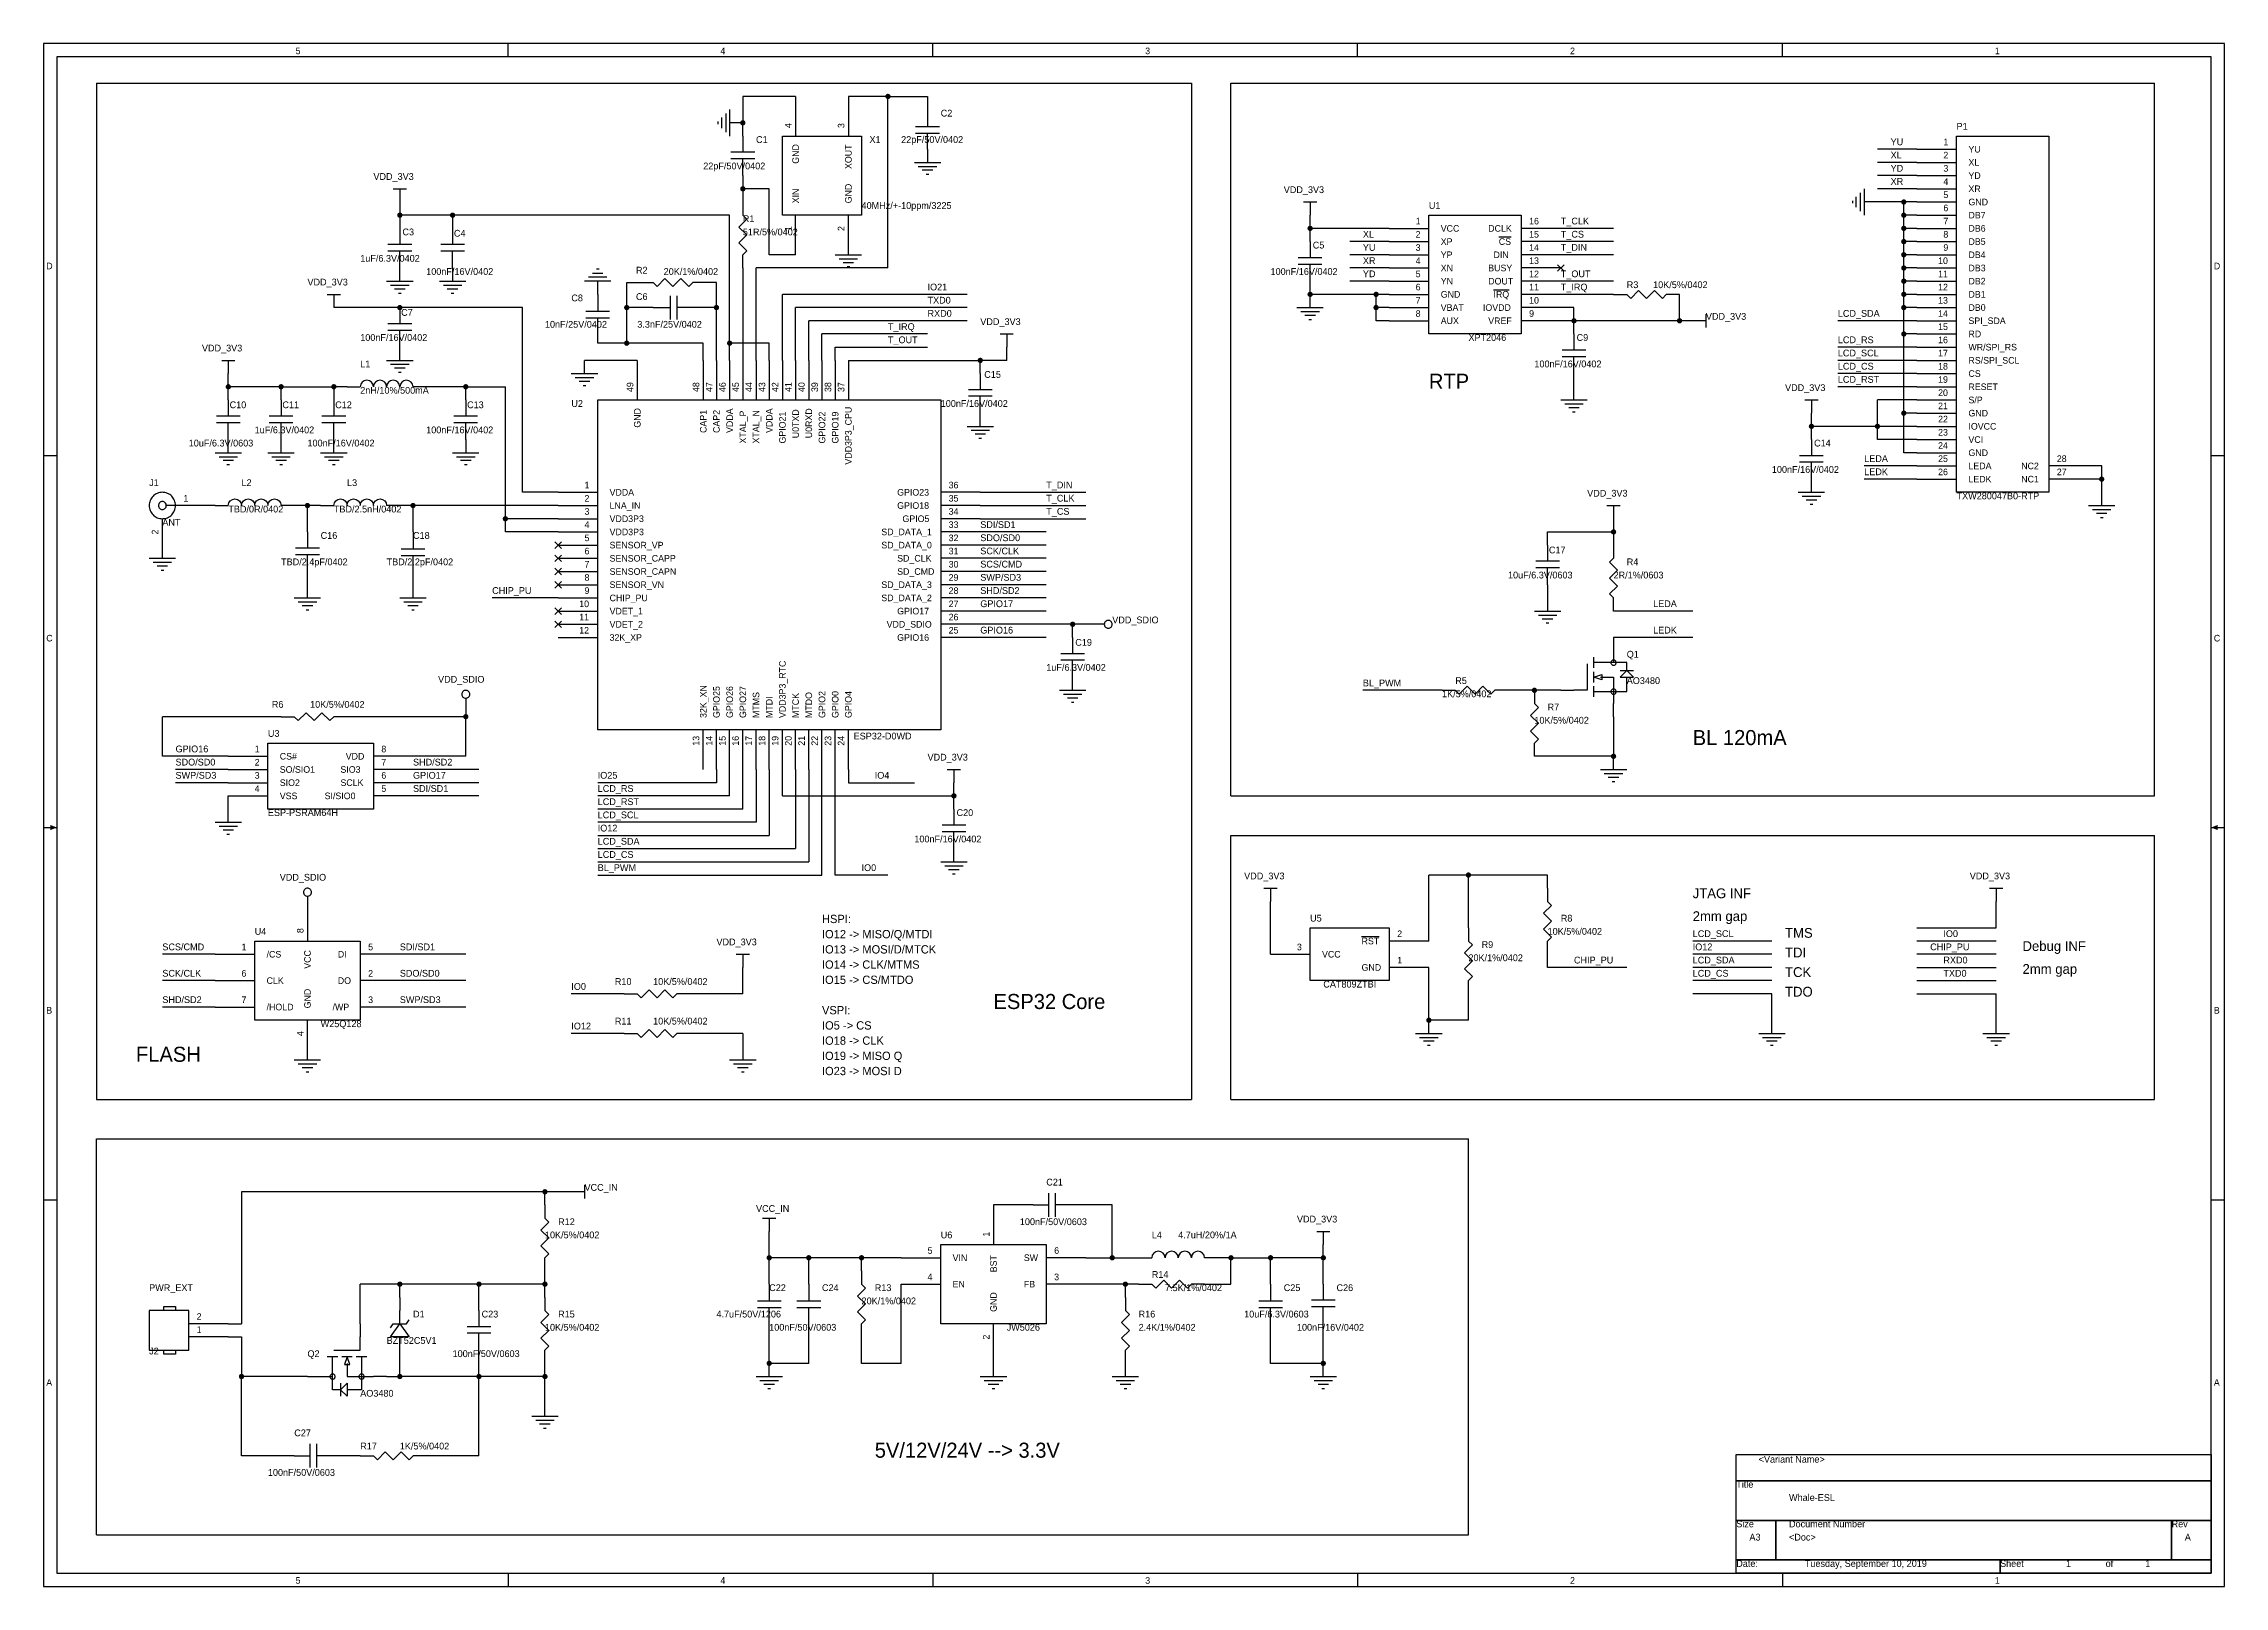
# Model space of a CAD drawing. Extents: x -3 to 417, y 3 to 299.
import ezdxf

# ---------------------------------------------------------------- set-up
doc = ezdxf.new("R2010")
doc.units = 0

msp = doc.modelspace()

# ---------------------------------------------------------------- texts
at = {"layer": 'COMMENTS'}
for s, height, p in [('RTP', 2.8965, (264.16, 233.0395)), ('BL 120mA', 2.8965, (314.96, 164.4595)), ('JTAG INF', 1.8851, (314.96, 134.9909)), ('HSPI:', 1.5955, (147.32, 130.2005)), ('2mm gap', 1.8851, (314.96, 130.5882)), ('IO12 -> MISO/Q/MTDI', 1.5955, (147.32, 127.2734)), ('IO13 -> MOSI/D/MTCK', 1.5955, (147.32, 124.3464)), ('TMS', 1.8851, (332.74, 127.3709)), ('Debug INF', 1.8851, (378.46, 124.8309)), ('IO14 -> CLK/MTMS', 1.5955, (147.32, 121.4193)), ('TDI', 1.8851, (332.74, 123.5972)), ('2mm gap', 1.8851, (378.46, 120.4282)), ('IO15 -> CS/MTDO', 1.5955, (147.32, 118.4923)), ('TCK', 1.8851, (332.74, 119.8234)), ('TDO', 1.8851, (332.74, 116.0497)), ('VSPI:', 1.5955, (147.32, 112.6382)), ('ESP32 Core', 2.8965, (180.34, 113.6595)), ('IO5 -> CS', 1.5955, (147.32, 109.7111)), ('FLASH', 2.8965, (15.24, 103.4995)), ('IO18 -> CLK', 1.5955, (147.32, 106.7841)), ('IO19 -> MISO Q', 1.5955, (147.32, 103.8571)), ('IO23 -> MOSI D', 1.5955, (147.32, 100.93)), ('5V/12V/24V --> 3.3V', 2.8965, (157.48, 27.2995))]:
    msp.add_text(s, height=height, dxfattribs=at).set_placement(p)
at = {"layer": 'PARTS'}
for s, p in [('4', (141.478, 283.21)), ('3', (151.638, 283.21)), ('GND', (142.875, 276.352)), ('XOUT', (153.035, 275.336)), ('XIN', (142.875, 268.732)), ('GND', (153.035, 268.732)), ('1', (141.478, 263.398)), ('2', (151.638, 263.398)), ('49', (110.998, 232.41)), ('48', (123.698, 232.41)), ('47', (126.238, 232.41)), ('46', (128.778, 232.41)), ('45', (131.318, 232.41)), ('44', (133.858, 232.41)), ('43', (136.398, 232.41)), ('42', (138.938, 232.41)), ('41', (141.478, 232.41)), ('40', (144.018, 232.41)), ('39', (146.558, 232.41)), ('38', (149.098, 232.41)), ('37', (151.638, 232.41)), ('GND', (112.395, 225.552)), ('CAP1', (125.095, 224.536)), ('CAP2', (127.635, 224.536)), ('VDDA', (130.175, 224.536)), ('XTAL_P', (132.715, 222.504)), ('XTAL_N', (135.255, 222.504)), ('VDDA', (137.795, 224.536)), ('GPIO21', (140.335, 222.504)), ('U0TXD', (142.875, 223.52)), ('U0RXD', (145.415, 223.52)), ('GPIO22', (147.955, 222.504)), ('GPIO19', (150.495, 222.504)), ('VDD3P3_CPU', (153.035, 218.44)), ('2', (19.558, 204.978)), ('VDD3P3_RTC', (140.335, 169.672)), ('32K_XN', (125.095, 169.672)), ('GPIO25', (127.635, 169.672)), ('GPIO26', (130.175, 169.672)), ('GPIO27', (132.715, 169.672)), ('MTMS', (135.255, 169.672)), ('MTDI', (137.795, 169.672)), ('MTCK', (142.875, 169.672)), ('MTDO', (145.415, 169.672)), ('GPIO2', (147.955, 169.672)), ('GPIO0', (150.495, 169.672)), ('GPIO4', (153.035, 169.672)), ('13', (123.698, 164.338)), ('14', (126.238, 164.338)), ('15', (128.778, 164.338)), ('16', (131.318, 164.338)), ('17', (133.858, 164.338)), ('18', (136.398, 164.338)), ('19', (138.938, 164.338)), ('20', (141.478, 164.338)), ('21', (144.018, 164.338)), ('22', (146.558, 164.338)), ('23', (149.098, 164.338)), ('24', (151.638, 164.338)), ('8', (47.498, 128.27)), ('VCC', (48.895, 121.412)), ('GND', (48.895, 113.792)), ('4', (47.498, 108.458)), ('1', (179.578, 69.85)), ('BST', (180.975, 62.992)), ('GND', (180.975, 55.372)), ('2', (179.578, 50.038))]:
    msp.add_text(s, height=1.27, rotation=90, dxfattribs=at).set_placement(p)
for s, p in [('2', (363.22, 277.368)), ('1', (363.22, 279.908)), ('YU', (368.046, 278.511)), ('XL', (368.046, 275.971)), ('4', (363.22, 272.288)), ('3', (363.22, 274.828)), ('YD', (368.046, 273.431)), ('5', (363.22, 269.748)), ('XR', (368.046, 270.891)), ('GND', (368.046, 268.351)), ('1', (261.62, 264.668)), ('VCC', (266.446, 263.271)), ('DCLK', (275.59, 263.271)), ('16', (283.464, 264.668)), ('6', (363.22, 267.208)), ('7', (363.22, 264.668)), ('DB7', (368.046, 265.811)), ('DB6', (368.046, 263.271)), ('3', (261.62, 259.588)), ('2', (261.62, 262.128)), ('XP', (266.446, 260.731)), ('%%oCS%%o', (277.622, 260.731)), ('15', (283.464, 262.128)), ('14', (283.464, 259.588)), ('8', (363.22, 262.128)), ('9', (363.22, 259.588)), ('DB5', (368.046, 260.731)), ('4', (261.62, 257.048)), ('YP', (266.446, 258.191)), ('XN', (266.446, 255.651)), ('BUSY', (275.59, 255.651)), ('DIN', (276.606, 258.191)), ('13', (283.464, 257.048)), ('10', (362.204, 257.048)), ('DB4', (368.046, 258.191)), ('DB3', (368.046, 255.651)), ('5', (261.62, 254.508)), ('6', (261.62, 251.968)), ('YN', (266.446, 253.111)), ('DOUT', (275.59, 253.111)), ('%%oIRQ%%o', (276.606, 250.571)), ('12', (283.464, 254.508)), ('11', (283.464, 251.968)), ('11', (362.204, 254.508)), ('12', (362.204, 251.968)), ('DB2', (368.046, 253.111)), ('8', (261.62, 246.888)), ('7', (261.62, 249.428)), ('VBAT', (266.446, 248.031)), ('GND', (266.446, 250.571)), ('IOVDD', (274.574, 248.031)), ('9', (283.464, 246.888)), ('10', (283.464, 249.428)), ('13', (362.204, 249.428)), ('14', (362.204, 246.888)), ('DB1', (368.046, 250.571)), ('DB0', (368.046, 248.031)), ('AUX', (266.446, 245.491)), ('VREF', (275.59, 245.491)), ('15', (362.204, 244.348)), ('SPI_SDA', (368.046, 245.491)), ('RD', (368.046, 242.951)), ('16', (362.204, 241.808)), ('17', (362.204, 239.268)), ('WR/SPI_RS', (368.046, 240.411)), ('18', (362.204, 236.728)), ('19', (362.204, 234.188)), ('CS', (368.046, 235.331)), ('RS/SPI_SCL', (368.046, 237.871)), ('20', (362.204, 231.648)), ('S/P', (368.046, 230.251)), ('RESET', (368.046, 232.791)), ('21', (362.204, 229.108)), ('22', (362.204, 226.568)), ('GND', (368.046, 227.711)), ('23', (362.204, 224.028)), ('24', (362.204, 221.488)), ('VCI', (368.046, 222.631)), ('IOVCC', (368.046, 225.171)), ('25', (362.204, 218.948)), ('GND', (368.046, 220.091)), ('LEDA', (368.046, 217.551)), ('NC2', (378.206, 217.551)), ('28', (385.064, 218.948)), ('1', (101.6, 213.868)), ('36', (171.704, 213.868)), ('26', (362.204, 216.408)), ('LEDK', (368.046, 215.011)), ('NC1', (378.206, 215.011)), ('27', (385.064, 216.408)), ('1', (24.384, 211.328)), ('3', (101.6, 208.788)), ('2', (101.6, 211.328)), ('VDDA', (106.426, 212.471)), ('LNA_IN', (106.426, 209.931)), ('GPIO23', (161.798, 212.471)), ('GPIO18', (161.798, 209.931)), ('35', (171.704, 211.328)), ('34', (171.704, 208.788)), ('4', (101.6, 206.248)), ('VDD3P3', (106.426, 207.391)), ('VDD3P3', (106.426, 204.851)), ('SD_DATA_1', (158.75, 204.851)), ('GPIO5', (162.814, 207.391)), ('33', (171.704, 206.248)), ('5', (101.6, 203.708)), ('6', (101.6, 201.168)), ('SENSOR_VP', (106.426, 202.311)), ('SD_DATA_0', (158.75, 202.311)), ('32', (171.704, 203.708)), ('31', (171.704, 201.168)), ('8', (101.6, 196.088)), ('7', (101.6, 198.628)), ('SENSOR_CAPP', (106.426, 199.771)), ('SENSOR_CAPN', (106.426, 197.231)), ('SD_CLK', (161.798, 199.771)), ('SD_CMD', (161.798, 197.231)), ('30', (171.704, 198.628)), ('29', (171.704, 196.088)), ('9', (101.6, 193.548)), ('SENSOR_VN', (106.426, 194.691)), ('CHIP_PU', (106.426, 192.151)), ('SD_DATA_3', (158.75, 194.691)), ('SD_DATA_2', (158.75, 192.151)), ('28', (171.704, 193.548)), ('10', (100.584, 191.008)), ('11', (100.584, 188.468)), ('VDET_1', (106.426, 189.611)), ('GPIO17', (161.798, 189.611)), ('27', (171.704, 191.008)), ('26', (171.704, 188.468)), ('12', (100.584, 185.928)), ('VDET_2', (106.426, 187.071)), ('32K_XP', (106.426, 184.531)), ('VDD_SDIO', (159.766, 187.071)), ('GPIO16', (161.798, 184.531)), ('25', (171.704, 185.928)), ('1', (38.1, 163.068)), ('8', (62.484, 163.068)), ('2', (38.1, 160.528)), ('SO/SIO1', (42.926, 159.131)), ('CS#', (42.926, 161.671)), ('SIO3', (54.61, 159.131)), ('VDD', (55.626, 161.671)), ('7', (62.484, 160.528)), ('4', (38.1, 155.448)), ('3', (38.1, 157.988)), ('SIO2', (42.926, 156.591)), ('SI/SIO0', (51.562, 154.051)), ('SCLK', (54.61, 156.591)), ('5', (62.484, 155.448)), ('6', (62.484, 157.988)), ('VSS', (42.926, 154.051)), ('1', (35.56, 124.968)), ('5', (59.944, 124.968)), ('3', (238.76, 124.968)), ('%%oRST%%o', (251.206, 126.111)), ('2', (258.064, 127.508)), ('/CS', (40.386, 123.571)), ('DI', (54.102, 123.571)), ('VCC', (243.586, 123.571)), ('GND', (251.206, 121.031)), ('1', (258.064, 122.428)), ('6', (35.56, 119.888)), ('CLK', (40.386, 118.491)), ('DO', (54.102, 118.491)), ('2', (59.944, 119.888)), ('7', (35.56, 114.808)), ('/HOLD', (40.386, 113.411)), ('/WP', (53.086, 113.411)), ('3', (59.944, 114.808)), ('5', (167.64, 66.548)), ('6', (192.024, 66.548)), ('VIN', (172.466, 65.151)), ('SW', (186.182, 65.151)), ('4', (167.64, 61.468)), ('EN', (172.466, 60.071)), ('FB', (186.182, 60.071)), ('3', (192.024, 61.468)), ('2', (26.924, 53.848)), ('1', (26.924, 51.308))]:
    msp.add_text(s, height=1.27, dxfattribs=at).set_placement(p)
at = {"layer": 'PARTTEXT'}
for s, p in [('C2', (170.18, 285.4303)), ('C1', (134.62, 280.3503)), ('X1', (156.464, 280.3503)), ('22pF/50V/0402', (162.56, 280.3503)), ('P1', (365.76, 282.8903)), ('VDD_3V3', (60.96, 273.2383)), ('22pF/50V/0402', (124.46, 275.2703)), ('40MHz/+-10ppm/3225', (154.94, 267.6503)), ('VDD_3V3', (236.22, 270.6983)), ('U1', (264.16, 267.6503)), ('R1', (132.08, 265.1103)), ('C3', (66.548, 262.5703)), ('C4', (76.454, 262.3163)), ('51R/5%/0402', (132.08, 262.5703)), ('C5', (241.808, 260.0303)), ('1uF/6.3V/0402', (58.42, 257.4903)), ('100nF/16V/0402', (71.12, 254.9503)), ('R2', (111.506, 255.2043)), ('20K/1%/0402', (116.84, 254.9503)), ('100nF/16V/0402', (233.68, 254.9503)), ('VDD_3V3', (48.26, 252.9183)), ('R3', (302.26, 252.4103)), ('10K/5%/0402', (307.34, 252.4103)), ('C7', (66.294, 247.0763)), ('C8', (99.06, 249.8703)), ('C6', (111.506, 250.1243)), ('100nF/16V/0402', (58.42, 242.2503)), ('10nF/25V/0402', (93.98, 244.7903)), ('3.3nF/25V/0402', (111.76, 244.7903)), ('VDD_3V3', (177.8, 245.2983)), ('XPT2046', (271.78, 242.2503)), ('C9', (292.608, 242.2503)), ('VDD_3V3', (317.5, 246.3143)), ('VDD_3V3', (27.94, 240.2183)), ('L1', (58.42, 237.1703)), ('C15', (178.562, 235.1383)), ('100nF/16V/0402', (284.48, 237.1703)), ('2nH/10%/500mA', (58.42, 232.0903)), ('100nF/16V/0402', (170.18, 229.5503)), ('VDD_3V3', (332.74, 232.5983)), ('C10', (33.274, 229.2963)), ('C11', (43.434, 229.2963)), ('C12', (53.594, 229.2963)), ('C13', (78.994, 229.2963)), ('U2', (99.06, 229.5503)), ('10uF/6.3V/0603', (25.4, 221.9303)), ('1uF/6.3V/0402', (38.1, 224.4703)), ('100nF/16V/0402', (48.26, 221.9303)), ('100nF/16V/0402', (71.12, 224.4703)), ('C14', (338.328, 221.9303)), ('J1', (17.78, 214.3103)), ('L2', (35.56, 214.3103)), ('L3', (55.88, 214.3103)), ('100nF/16V/0402', (330.2, 216.8503)), ('TBD/0R/0402', (33.02, 209.2303)), ('TBD/2.5nH/0402', (53.34, 209.2303)), ('VDD_3V3', (294.64, 212.2783)), ('TXW280047B0-RTP', (365.76, 211.7703)), ('ANT', (20.32, 206.6903)), ('C16', (50.8, 204.1503)), ('C18', (68.58, 204.1503)), ('C17', (287.274, 201.3563)), ('TBD/2.4pF/0402', (43.18, 199.0703)), ('TBD/2.2pF/0402', (63.5, 199.0703)), ('10uF/6.3V/0603', (279.4, 196.5303)), ('2R/1%/0603', (299.72, 196.5303)), ('R4', (302.26, 199.0703)), ('VDD_SDIO', (203.2, 187.8943)), ('C19', (196.088, 183.5763)), ('Q1', (302.26, 181.2903)), ('VDD_SDIO', (73.406, 176.4643)), ('1uF/6.3V/0402', (190.5, 178.7503)), ('R5', (269.24, 176.2103)), ('AO3480', (302.26, 176.2103)), ('R6', (41.402, 171.6383)), ('10K/5%/0402', (48.768, 171.6383)), ('1K/5%/0402', (266.7, 173.6703)), ('R7', (287.02, 171.1303)), ('10K/5%/0402', (284.48, 168.5903)), ('U3', (40.64, 166.0503)), ('ESP32-D0WD', (153.416, 165.5423)), ('VDD_3V3', (167.64, 161.4783)), ('ESP-PSRAM64H', (40.64, 150.8103)), ('C20', (173.228, 150.8103)), ('100nF/16V/0402', (165.1, 145.7303)), ('VDD_SDIO', (42.926, 138.3643)), ('VDD_3V3', (228.6, 138.6183)), ('VDD_3V3', (368.3, 138.6183)), ('U5', (241.3, 130.4903)), ('R8', (289.56, 130.4903)), ('U4', (38.1, 127.9503)), ('VDD_3V3', (127, 125.9183)), ('R9', (274.32, 125.4103)), ('10K/5%/0402', (287.02, 127.9503)), ('20K/1%/0402', (271.78, 122.8703)), ('R10', (107.442, 118.2983)), ('10K/5%/0402', (114.808, 118.2983)), ('CAT809ZTBI', (243.84, 117.7903)), ('W25Q128', (50.8, 110.1703)), ('R11', (107.442, 110.6783)), ('10K/5%/0402', (114.808, 110.6783)), ('VCC_IN', (101.6, 78.6743)), ('C21', (190.5, 79.6903)), ('VCC_IN', (134.62, 74.6103)), ('R12', (96.52, 72.0703)), ('100nF/50V/0603', (185.42, 72.0703)), ('VDD_3V3', (238.76, 72.5783)), ('10K/5%/0402', (93.98, 69.5303)), ('U6', (170.18, 69.5303)), ('L4', (210.82, 69.5303)), ('4.7uH/20%/1A', (215.9, 69.5303)), ('R14', (210.82, 61.9103)), ('PWR_EXT', (17.78, 59.3703)), ('C22', (137.16, 59.3703)), ('C24', (147.32, 59.3703)), ('R13', (157.48, 59.3703)), ('7.5K/1%/0402', (213.36, 59.3703)), ('C25', (236.22, 59.3703)), ('C26', (246.38, 59.3703)), ('D1', (68.58, 54.2903)), ('C23', (81.788, 54.2903)), ('R15', (96.52, 54.2903)), ('4.7uF/50V/1206', (127, 54.2903)), ('20K/1%/0402', (154.94, 56.8303)), ('R16', (208.28, 54.2903)), ('10uF/6.3V/0603', (228.6, 54.2903)), ('BZT52C5V1', (63.5, 49.2103)), ('10K/5%/0402', (93.98, 51.7503)), ('100nF/50V/0603', (137.16, 51.7503)), ('JW5026', (182.88, 51.7503)), ('2.4K/1%/0402', (208.28, 51.7503)), ('100nF/16V/0402', (238.76, 51.7503)), ('J2', (17.78, 47.1783)), ('Q2', (48.26, 46.6703)), ('100nF/50V/0603', (76.2, 46.6703)), ('AO3480', (58.42, 39.0503)), ('C27', (45.72, 31.4303)), ('R17', (58.42, 28.8903)), ('1K/5%/0402', (66.04, 28.8903)), ('100nF/50V/0603', (40.64, 23.8103)), ('Title', (323.342, 21.5243)), ('Size', (323.342, 13.9043)), ('Document Number', (333.502, 13.9043)), ('Rev', (407.162, 13.9043)), ('Date:', (323.342, 6.2843)), ('Sheet', (374.142, 6.2843)), ('of', (394.462, 6.2843))]:
    msp.add_text(s, height=1.3057, dxfattribs=at).set_placement(p)
at = {"layer": 'TITLE'}
for s, height, p in [('5', 1.27, (45.974, 297.434)), ('4', 1.27, (127.762, 297.434)), ('3', 1.27, (209.55, 297.434)), ('2', 1.27, (291.338, 297.434)), ('1', 1.27, (373.126, 297.434)), ('D', 1.27, (-2.032, 256.032)), ('D', 1.27, (415.29, 256.032)), ('C', 1.27, (-2.032, 184.404)), ('C', 1.27, (415.29, 184.404)), ('B', 1.27, (-2.032, 112.776)), ('B', 1.27, (415.29, 112.776)), ('A', 1.27, (-2.032, 41.148)), ('A', 1.27, (415.29, 41.148)), ('<Variant Name>', 1.3057, (327.66, 26.3503)), ('Whale-ESL', 1.3057, (333.502, 18.9843)), ('A3', 1.3057, (325.882, 11.3643)), ('<Doc>', 1.3057, (333.502, 11.3643)), ('A', 1.3057, (409.702, 11.3643)), ('5', 1.27, (45.974, 3.048)), ('4', 1.27, (127.762, 3.048)), ('3', 1.27, (209.55, 3.048)), ('2', 1.27, (291.338, 3.048)), ('Tuesday, September 10, 2019', 1.3057, (336.55, 6.2843)), ('1', 1.27, (373.126, 3.048)), ('1', 1.3057, (386.842, 6.2843)), ('1', 1.3057, (402.082, 6.2843))]:
    msp.add_text(s, height=height, dxfattribs=at).set_placement(p)
at = {"layer": 'WIRETEXT'}
for s, p in [('YU', (353.06, 279.908)), ('XL', (353.06, 277.368)), ('YD', (353.06, 274.828)), ('XR', (353.06, 272.288)), ('T_CLK', (289.56, 264.668)), ('YU', (251.46, 259.588)), ('XL', (251.46, 262.128)), ('T_CS', (289.56, 262.128)), ('T_DIN', (289.56, 259.588)), ('XR', (251.46, 257.048)), ('IO21', (167.64, 251.968)), ('YD', (251.46, 254.508)), ('T_OUT', (289.56, 254.508)), ('T_IRQ', (289.56, 251.968)), ('TXD0', (167.64, 249.428)), ('RXD0', (167.64, 246.888)), ('LCD_SDA', (342.9, 246.888)), ('T_IRQ', (160.02, 244.348)), ('T_OUT', (160.02, 241.808)), ('LCD_RS', (342.9, 241.808)), ('LCD_SCL', (342.9, 239.268)), ('LCD_CS', (342.9, 236.728)), ('LCD_RST', (342.9, 234.188)), ('LEDA', (347.98, 218.948)), ('T_DIN', (190.5, 213.868)), ('LEDK', (347.98, 216.408)), ('T_CLK', (190.5, 211.328)), ('T_CS', (190.5, 208.788)), ('SDI/SD1', (177.8, 206.248)), ('SDO/SD0', (177.8, 203.708)), ('SCK/CLK', (177.8, 201.168)), ('SCS/CMD', (177.8, 198.628)), ('SWP/SD3', (177.8, 196.088)), ('CHIP_PU', (83.82, 193.548)), ('SHD/SD2', (177.8, 193.548)), ('GPIO17', (177.8, 191.008)), ('LEDA', (307.34, 191.008)), ('GPIO16', (177.8, 185.928)), ('LEDK', (307.34, 185.928)), ('BL_PWM', (251.46, 175.768)), ('GPIO16', (22.86, 163.068)), ('SDO/SD0', (22.86, 160.528)), ('SHD/SD2', (68.58, 160.528)), ('SWP/SD3', (22.86, 157.988)), ('SDI/SD1', (68.58, 155.448)), ('GPIO17', (68.58, 157.988)), ('LCD_RS', (104.14, 155.448)), ('IO25', (104.14, 157.988)), ('IO4', (157.48, 157.988)), ('LCD_RST', (104.14, 152.908)), ('LCD_SCL', (104.14, 150.368)), ('IO12', (104.14, 147.828)), ('LCD_SDA', (104.14, 145.288)), ('LCD_CS', (104.14, 142.748)), ('BL_PWM', (104.14, 140.208)), ('IO0', (154.94, 140.208)), ('SCS/CMD', (20.32, 124.968)), ('SDI/SD1', (66.04, 124.968)), ('LCD_SCL', (314.96, 127.508)), ('IO12', (314.96, 124.968)), ('CHIP_PU', (360.68, 124.968)), ('IO0', (363.22, 127.508)), ('CHIP_PU', (292.1, 122.428)), ('LCD_SDA', (314.96, 122.428)), ('RXD0', (363.22, 122.428)), ('SCK/CLK', (20.32, 119.888)), ('SDO/SD0', (66.04, 119.888)), ('IO0', (99.06, 117.348)), ('LCD_CS', (314.96, 119.888)), ('TXD0', (363.22, 119.888)), ('SHD/SD2', (20.32, 114.808)), ('SWP/SD3', (66.04, 114.808)), ('IO12', (99.06, 109.728))]:
    msp.add_text(s, height=1.3057, dxfattribs=at).set_placement(p)

# ---------------------------------------------------------------- linework, layer by layer
at = {"layer": 'COMMENTS'}
for points in [[(7.62, 291.846), (7.62, 96.266)], [(7.62, 291.846), (218.44, 291.846)], [(218.44, 291.846), (218.44, 96.266)], [(226.06, 291.846), (403.86, 291.846)], [(226.06, 154.686), (226.06, 291.846)], [(403.86, 154.686), (403.86, 291.846)], [(226.06, 154.686), (403.86, 154.686)], [(226.06, 147.066), (403.86, 147.066)], [(226.06, 96.266), (226.06, 147.066)], [(403.86, 96.266), (403.86, 147.066)], [(7.62, 96.266), (218.44, 96.266)], [(226.06, 96.266), (403.86, 96.266)], [(7.62, 88.646), (271.78, 88.646)], [(7.62, 12.446), (7.62, 88.646)], [(271.78, 12.446), (271.78, 88.646)], [(7.62, 12.446), (271.78, 12.446)]]:
    msp.add_lwpolyline(points, dxfattribs=at)
at = {"layer": 'PARTS'}
for p, q in [((142.24, 289.306), (142.24, 281.686)), ((152.4, 289.306), (152.4, 281.686)), ((167.64, 286.766), (167.64, 284.226)), ((132.08, 281.686), (132.08, 279.146)), ((167.64, 279.146), (167.64, 281.686)), ((358.14, 279.146), (365.76, 279.146)), ((132.08, 274.066), (132.08, 276.606)), ((358.14, 276.606), (365.76, 276.606)), ((358.14, 274.066), (365.76, 274.066)), ((132.08, 268.986), (132.08, 266.446)), ((358.14, 271.526), (365.76, 271.526)), ((358.14, 268.986), (365.76, 268.986)), ((142.24, 258.826), (142.24, 266.446)), ((152.4, 258.826), (152.4, 266.446)), ((358.14, 266.446), (365.76, 266.446)), ((66.04, 263.906), (66.04, 261.366)), ((76.2, 263.906), (76.2, 261.366)), ((241.3, 261.366), (241.3, 258.826)), ((256.54, 263.906), (264.16, 263.906)), ((256.54, 261.366), (264.16, 261.366)), ((289.56, 263.906), (281.94, 263.906)), ((289.56, 261.366), (281.94, 261.366)), ((358.14, 263.906), (365.76, 263.906)), ((358.14, 261.366), (365.76, 261.366)), ((66.04, 256.286), (66.04, 258.826)), ((76.2, 256.286), (76.2, 258.826)), ((132.08, 256.286), (132.08, 258.826)), ((241.3, 253.746), (241.3, 256.286)), ((256.54, 258.826), (264.16, 258.826)), ((256.54, 256.286), (264.16, 256.286)), ((289.56, 258.826), (281.94, 258.826)), ((289.56, 256.286), (281.94, 256.286)), ((290.195, 256.921), (288.925, 255.651)), ((288.925, 256.921), (290.195, 255.651)), ((358.14, 258.826), (365.76, 258.826)), ((358.14, 256.286), (365.76, 256.286)), ((112.268, 253.492), (114.808, 253.492)), ((124.968, 253.492), (122.428, 253.492)), ((256.54, 253.746), (264.16, 253.746)), ((289.56, 253.746), (281.94, 253.746)), ((358.14, 253.746), (365.76, 253.746)), ((66.04, 248.666), (66.04, 246.126)), ((104.14, 251.206), (104.14, 248.666)), ((114.808, 248.666), (117.348, 248.666)), ((122.428, 248.666), (119.888, 248.666)), ((256.54, 251.206), (264.16, 251.206)), ((256.54, 248.666), (264.16, 248.666)), ((289.56, 251.206), (281.94, 251.206)), ((289.56, 248.666), (281.94, 248.666)), ((299.72, 251.206), (302.26, 251.206)), ((312.42, 251.206), (309.88, 251.206)), ((358.14, 251.206), (365.76, 251.206)), ((358.14, 248.666), (365.76, 248.666)), ((66.04, 241.046), (66.04, 243.586)), ((104.14, 243.586), (104.14, 246.126)), ((256.54, 246.126), (264.16, 246.126)), ((289.56, 246.126), (281.94, 246.126)), ((292.1, 243.586), (292.1, 241.046)), ((358.14, 246.126), (365.76, 246.126)), ((358.14, 243.586), (365.76, 243.586)), ((358.14, 241.046), (365.76, 241.046)), ((111.76, 238.506), (111.76, 230.886)), ((124.46, 238.506), (124.46, 230.886)), ((127, 238.506), (127, 230.886)), ((129.54, 238.506), (129.54, 230.886)), ((132.08, 238.506), (132.08, 230.886)), ((134.62, 238.506), (134.62, 230.886)), ((137.16, 238.506), (137.16, 230.886)), ((139.7, 238.506), (139.7, 230.886)), ((142.24, 238.506), (142.24, 230.886)), ((144.78, 238.506), (144.78, 230.886)), ((147.32, 238.506), (147.32, 230.886)), ((149.86, 238.506), (149.86, 230.886)), ((152.4, 238.506), (152.4, 230.886)), ((177.8, 235.966), (177.8, 233.426)), ((292.1, 235.966), (292.1, 238.506)), ((358.14, 238.506), (365.76, 238.506)), ((358.14, 235.966), (365.76, 235.966)), ((55.88, 233.426), (58.42, 233.426)), ((71.12, 233.426), (68.58, 233.426)), ((358.14, 233.426), (365.76, 233.426)), ((33.02, 230.886), (33.02, 228.346)), ((43.18, 230.886), (43.18, 228.346)), ((53.34, 230.886), (53.34, 228.346)), ((78.74, 230.886), (78.74, 228.346)), ((177.8, 228.346), (177.8, 230.886)), ((358.14, 230.886), (365.76, 230.886)), ((358.14, 228.346), (365.76, 228.346)), ((33.02, 223.266), (33.02, 225.806)), ((43.18, 223.266), (43.18, 225.806)), ((53.34, 223.266), (53.34, 225.806)), ((78.74, 223.266), (78.74, 225.806)), ((337.82, 223.266), (337.82, 220.726)), ((358.14, 225.806), (365.76, 225.806)), ((358.14, 223.266), (365.76, 223.266)), ((358.14, 220.726), (365.76, 220.726)), ((337.82, 215.646), (337.82, 218.186)), ((358.14, 218.186), (365.76, 218.186)), ((358.14, 215.646), (365.76, 215.646)), ((391.16, 218.186), (383.54, 218.186)), ((391.16, 215.646), (383.54, 215.646)), ((25.4, 210.566), (22.86, 210.566)), ((30.48, 210.566), (33.02, 210.566)), ((45.72, 210.566), (43.18, 210.566)), ((50.8, 210.566), (53.34, 210.566)), ((66.04, 210.566), (63.5, 210.566)), ((96.52, 213.106), (104.14, 213.106)), ((96.52, 210.566), (104.14, 210.566)), ((177.8, 213.106), (170.18, 213.106)), ((177.8, 210.566), (170.18, 210.566)), ((20.32, 200.406), (20.32, 208.026)), ((96.52, 208.026), (104.14, 208.026)), ((177.8, 208.026), (170.18, 208.026)), ((48.26, 205.486), (48.26, 202.946)), ((68.58, 205.486), (68.58, 202.946)), ((95.885, 203.581), (97.155, 202.311)), ((97.155, 203.581), (95.885, 202.311)), ((96.52, 205.486), (104.14, 205.486)), ((96.52, 202.946), (104.14, 202.946)), ((177.8, 205.486), (170.18, 205.486)), ((177.8, 202.946), (170.18, 202.946)), ((287.02, 202.946), (287.02, 200.406)), ((299.72, 202.946), (299.72, 200.406)), ((48.26, 197.866), (48.26, 200.406)), ((68.58, 197.866), (68.58, 200.406)), ((95.885, 201.041), (97.155, 199.771)), ((97.155, 201.041), (95.885, 199.771)), ((95.885, 198.501), (97.155, 197.231)), ((97.155, 198.501), (95.885, 197.231)), ((96.52, 200.406), (104.14, 200.406)), ((96.52, 197.866), (104.14, 197.866)), ((177.8, 200.406), (170.18, 200.406)), ((177.8, 197.866), (170.18, 197.866)), ((287.02, 195.326), (287.02, 197.866)), ((95.885, 195.961), (97.155, 194.691)), ((97.155, 195.961), (95.885, 194.691)), ((96.52, 195.326), (104.14, 195.326)), ((177.8, 195.326), (170.18, 195.326)), ((95.885, 190.881), (97.155, 189.611)), ((97.155, 190.881), (95.885, 189.611)), ((96.52, 192.786), (104.14, 192.786)), ((96.52, 190.246), (104.14, 190.246)), ((177.8, 192.786), (170.18, 192.786)), ((177.8, 190.246), (170.18, 190.246)), ((299.72, 190.246), (299.72, 192.786)), ((95.885, 188.341), (97.155, 187.071)), ((97.155, 188.341), (95.885, 187.071)), ((96.52, 187.706), (104.14, 187.706)), ((96.52, 185.166), (104.14, 185.166)), ((177.8, 187.706), (170.18, 187.706)), ((177.8, 185.166), (170.18, 185.166)), ((195.58, 185.166), (195.58, 182.626)), ((299.72, 185.166), (299.72, 182.626)), ((195.58, 177.546), (195.58, 180.086)), ((266.7, 175.006), (269.24, 175.006)), ((279.4, 175.006), (276.86, 175.006)), ((284.48, 175.006), (284.48, 172.466)), ((289.56, 175.006), (292.1, 175.006)), ((299.72, 169.926), (299.72, 172.466)), ((43.18, 169.926), (45.72, 169.926)), ((55.88, 169.926), (53.34, 169.926)), ((124.46, 159.766), (124.46, 167.386)), ((127, 159.766), (127, 167.386)), ((129.54, 159.766), (129.54, 167.386)), ((132.08, 159.766), (132.08, 167.386)), ((134.62, 159.766), (134.62, 167.386)), ((137.16, 159.766), (137.16, 167.386)), ((139.7, 159.766), (139.7, 167.386)), ((142.24, 159.766), (142.24, 167.386)), ((144.78, 159.766), (144.78, 167.386)), ((147.32, 159.766), (147.32, 167.386)), ((149.86, 159.766), (149.86, 167.386)), ((152.4, 159.766), (152.4, 167.386)), ((284.48, 162.306), (284.48, 164.846)), ((33.02, 162.306), (40.64, 162.306)), ((33.02, 159.766), (40.64, 159.766)), ((68.58, 162.306), (60.96, 162.306)), ((68.58, 159.766), (60.96, 159.766)), ((33.02, 157.226), (40.64, 157.226)), ((68.58, 157.226), (60.96, 157.226)), ((33.02, 154.686), (40.64, 154.686)), ((68.58, 154.686), (60.96, 154.686)), ((172.72, 152.146), (172.72, 149.606)), ((172.72, 144.526), (172.72, 147.066)), ((48.26, 134.366), (48.26, 126.746)), ((287.02, 136.906), (287.02, 134.366)), ((264.16, 126.746), (256.54, 126.746)), ((271.78, 129.286), (271.78, 126.746)), ((287.02, 124.206), (287.02, 126.746)), ((30.48, 124.206), (38.1, 124.206)), ((66.04, 124.206), (58.42, 124.206)), ((233.68, 124.206), (241.3, 124.206)), ((30.48, 119.126), (38.1, 119.126)), ((66.04, 119.126), (58.42, 119.126)), ((264.16, 121.666), (256.54, 121.666)), ((271.78, 116.586), (271.78, 119.126)), ((30.48, 114.046), (38.1, 114.046)), ((66.04, 114.046), (58.42, 114.046)), ((109.22, 116.586), (111.76, 116.586)), ((121.92, 116.586), (119.38, 116.586)), ((48.26, 103.886), (48.26, 111.506)), ((109.22, 108.966), (111.76, 108.966)), ((121.92, 108.966), (119.38, 108.966)), ((93.98, 75.946), (93.98, 73.406)), ((180.34, 75.946), (180.34, 68.326)), ((187.96, 75.946), (190.5, 75.946)), ((195.58, 75.946), (193.04, 75.946)), ((93.98, 63.246), (93.98, 65.786)), ((154.94, 63.246), (154.94, 60.706)), ((162.56, 65.786), (170.18, 65.786)), ((198.12, 65.786), (190.5, 65.786)), ((208.28, 65.786), (210.82, 65.786)), ((223.52, 65.786), (220.98, 65.786)), ((137.16, 60.706), (137.16, 58.166)), ((144.78, 60.706), (144.78, 58.166)), ((162.56, 60.706), (170.18, 60.706)), ((198.12, 60.706), (190.5, 60.706)), ((208.28, 60.706), (210.82, 60.706)), ((220.98, 60.706), (218.44, 60.706)), ((233.68, 60.706), (233.68, 58.166)), ((243.84, 60.706), (243.84, 58.166)), ((66.04, 58.166), (66.04, 55.626)), ((81.28, 55.626), (81.28, 53.086)), ((93.98, 58.166), (93.98, 55.626)), ((137.16, 53.086), (137.16, 55.626)), ((144.78, 53.086), (144.78, 55.626)), ((205.74, 58.166), (205.74, 55.626)), ((233.68, 53.086), (233.68, 55.626)), ((243.84, 53.086), (243.84, 55.626)), ((33.02, 53.086), (25.4, 53.086)), ((33.02, 50.546), (25.4, 50.546)), ((58.42, 53.086), (58.42, 50.546)), ((81.28, 48.006), (81.28, 50.546)), ((154.94, 50.546), (154.94, 53.086)), ((180.34, 45.466), (180.34, 53.086)), ((66.04, 45.466), (66.04, 48.006)), ((93.98, 45.466), (93.98, 48.006)), ((205.74, 45.466), (205.74, 48.006)), ((48.26, 42.926), (50.8, 42.926)), ((63.5, 42.926), (60.96, 42.926)), ((45.72, 27.686), (48.26, 27.686)), ((53.34, 27.686), (50.8, 27.686)), ((58.42, 27.686), (60.96, 27.686)), ((71.12, 27.686), (68.58, 27.686))]:
    msp.add_line(p, q, dxfattribs=at)
for points in [[(128.778, 286.004), (128.778, 282.448)], [(129.54, 286.766), (129.54, 281.686)], [(127.254, 284.48), (127.254, 283.972)], [(128.016, 283.21), (128.016, 285.242)], [(169.926, 283.464), (165.354, 283.464)], [(169.926, 282.194), (165.354, 282.194)], [(167.64, 284.226), (167.64, 283.464)], [(167.64, 281.686), (167.64, 282.194)], [(129.794, 278.638), (134.366, 278.638)], [(129.794, 277.368), (134.366, 277.368)], [(132.08, 279.146), (132.08, 278.638)], [(132.08, 276.606), (132.08, 277.368)], [(165.1, 276.606), (170.18, 276.606)], [(165.862, 275.844), (169.418, 275.844)], [(168.656, 275.082), (166.624, 275.082)], [(167.386, 274.32), (167.894, 274.32)], [(64.77, 271.526), (67.31, 271.526)], [(66.04, 271.526), (66.04, 268.986)], [(240.03, 268.986), (242.57, 268.986)], [(241.3, 268.986), (241.3, 266.446)], [(345.694, 269.24), (345.694, 268.732)], [(346.456, 267.97), (346.456, 270.002)], [(347.218, 270.764), (347.218, 267.208)], [(347.98, 271.526), (347.98, 266.446)], [(132.842, 265.684), (131.318, 264.16)], [(132.08, 266.446), (132.842, 265.684)], [(63.754, 260.858), (68.326, 260.858)], [(66.04, 261.366), (66.04, 260.858)], [(73.914, 260.858), (78.486, 260.858)], [(76.2, 261.366), (76.2, 260.858)], [(131.318, 264.16), (132.842, 262.636)], [(132.842, 262.636), (131.318, 261.112)], [(131.318, 261.112), (132.842, 259.588)], [(63.754, 259.588), (68.326, 259.588)], [(66.04, 258.826), (66.04, 259.588)], [(73.914, 259.588), (78.486, 259.588)], [(76.2, 258.826), (76.2, 259.588)], [(132.842, 259.588), (132.08, 258.826)], [(149.86, 258.826), (154.94, 258.826)], [(150.622, 258.064), (154.178, 258.064)], [(153.416, 257.302), (151.384, 257.302)], [(152.146, 256.54), (152.654, 256.54)], [(239.014, 258.318), (243.586, 258.318)], [(239.014, 257.048), (243.586, 257.048)], [(241.3, 258.826), (241.3, 258.318)], [(241.3, 256.286), (241.3, 257.048)], [(63.5, 253.746), (68.58, 253.746)], [(64.262, 252.984), (67.818, 252.984)], [(67.056, 252.222), (65.024, 252.222)], [(73.66, 253.746), (78.74, 253.746)], [(74.422, 252.984), (77.978, 252.984)], [(77.216, 252.222), (75.184, 252.222)], [(106.68, 253.746), (101.6, 253.746)], [(105.918, 254.508), (102.362, 254.508)], [(103.124, 255.27), (105.156, 255.27)], [(104.394, 256.032), (103.886, 256.032)], [(115.57, 252.73), (114.808, 253.492)], [(117.094, 254.254), (115.57, 252.73)], [(118.618, 252.73), (117.094, 254.254)], [(120.142, 254.254), (118.618, 252.73)], [(121.666, 252.73), (120.142, 254.254)], [(122.428, 253.492), (121.666, 252.73)], [(304.546, 251.968), (303.022, 250.444)], [(306.07, 250.444), (304.546, 251.968)], [(307.594, 251.968), (306.07, 250.444)], [(309.118, 250.444), (307.594, 251.968)], [(52.07, 251.206), (54.61, 251.206)], [(53.34, 251.206), (53.34, 248.666)], [(65.786, 251.46), (66.294, 251.46)], [(75.946, 251.46), (76.454, 251.46)], [(106.426, 247.904), (101.854, 247.904)], [(104.14, 248.666), (104.14, 247.904)], [(117.348, 248.666), (118.11, 248.666)], [(118.11, 250.952), (118.11, 246.38)], [(119.38, 250.952), (119.38, 246.38)], [(119.888, 248.666), (119.38, 248.666)], [(238.76, 248.666), (243.84, 248.666)], [(239.522, 247.904), (243.078, 247.904)], [(303.022, 250.444), (302.26, 251.206)], [(309.88, 251.206), (309.118, 250.444)], [(63.754, 245.618), (68.326, 245.618)], [(63.754, 244.348), (68.326, 244.348)], [(66.04, 246.126), (66.04, 245.618)], [(66.04, 243.586), (66.04, 244.348)], [(106.426, 246.634), (101.854, 246.634)], [(104.14, 246.126), (104.14, 246.634)], [(181.61, 243.586), (184.15, 243.586)], [(182.88, 243.586), (182.88, 241.046)], [(242.316, 247.142), (240.284, 247.142)], [(241.046, 246.38), (241.554, 246.38)], [(317.5, 246.126), (314.96, 246.126)], [(317.5, 247.396), (317.5, 244.856)], [(289.814, 240.538), (294.386, 240.538)], [(292.1, 241.046), (292.1, 240.538)], [(31.75, 238.506), (34.29, 238.506)], [(33.02, 238.506), (33.02, 235.966)], [(63.5, 238.506), (68.58, 238.506)], [(64.262, 237.744), (67.818, 237.744)], [(67.056, 236.982), (65.024, 236.982)], [(65.786, 236.22), (66.294, 236.22)], [(99.06, 235.966), (104.14, 235.966)], [(99.822, 235.204), (103.378, 235.204)], [(289.814, 239.268), (294.386, 239.268)], [(292.1, 238.506), (292.1, 239.268)], [(102.616, 234.442), (100.584, 234.442)], [(101.346, 233.68), (101.854, 233.68)], [(175.514, 232.918), (180.086, 232.918)], [(175.514, 231.648), (180.086, 231.648)], [(177.8, 233.426), (177.8, 232.918)], [(177.8, 230.886), (177.8, 231.648)], [(30.734, 227.838), (35.306, 227.838)], [(33.02, 228.346), (33.02, 227.838)], [(40.894, 227.838), (45.466, 227.838)], [(43.18, 228.346), (43.18, 227.838)], [(51.054, 227.838), (55.626, 227.838)], [(53.34, 228.346), (53.34, 227.838)], [(76.454, 227.838), (81.026, 227.838)], [(78.74, 228.346), (78.74, 227.838)], [(289.56, 230.886), (294.64, 230.886)], [(290.322, 230.124), (293.878, 230.124)], [(293.116, 229.362), (291.084, 229.362)], [(291.846, 228.6), (292.354, 228.6)], [(336.55, 230.886), (339.09, 230.886)], [(337.82, 230.886), (337.82, 228.346)], [(30.734, 226.568), (35.306, 226.568)], [(33.02, 225.806), (33.02, 226.568)], [(40.894, 226.568), (45.466, 226.568)], [(43.18, 225.806), (43.18, 226.568)], [(51.054, 226.568), (55.626, 226.568)], [(53.34, 225.806), (53.34, 226.568)], [(76.454, 226.568), (81.026, 226.568)], [(78.74, 225.806), (78.74, 226.568)], [(175.26, 225.806), (180.34, 225.806)], [(176.022, 225.044), (179.578, 225.044)], [(178.816, 224.282), (176.784, 224.282)], [(177.546, 223.52), (178.054, 223.52)], [(30.48, 220.726), (35.56, 220.726)], [(31.242, 219.964), (34.798, 219.964)], [(34.036, 219.202), (32.004, 219.202)], [(32.766, 218.44), (33.274, 218.44)], [(40.64, 220.726), (45.72, 220.726)], [(41.402, 219.964), (44.958, 219.964)], [(44.196, 219.202), (42.164, 219.202)], [(42.926, 218.44), (43.434, 218.44)], [(50.8, 220.726), (55.88, 220.726)], [(51.562, 219.964), (55.118, 219.964)], [(54.356, 219.202), (52.324, 219.202)], [(53.086, 218.44), (53.594, 218.44)], [(76.2, 220.726), (81.28, 220.726)], [(76.962, 219.964), (80.518, 219.964)], [(79.756, 219.202), (77.724, 219.202)], [(78.486, 218.44), (78.994, 218.44)], [(335.534, 220.218), (340.106, 220.218)], [(335.534, 218.948), (340.106, 218.948)], [(337.82, 220.726), (337.82, 220.218)], [(337.82, 218.186), (337.82, 218.948)], [(22.86, 210.566), (21.082, 210.566)], [(298.45, 210.566), (300.99, 210.566)], [(299.72, 210.566), (299.72, 208.026)], [(335.28, 213.106), (340.36, 213.106)], [(336.042, 212.344), (339.598, 212.344)], [(338.836, 211.582), (336.804, 211.582)], [(337.566, 210.82), (338.074, 210.82)], [(391.16, 210.566), (396.24, 210.566)], [(391.922, 209.804), (395.478, 209.804)], [(394.716, 209.042), (392.684, 209.042)], [(393.446, 208.28), (393.954, 208.28)], [(45.974, 202.438), (50.546, 202.438)], [(48.26, 202.946), (48.26, 202.438)], [(70.866, 202.184), (66.294, 202.184)], [(68.58, 202.946), (68.58, 202.184)], [(17.78, 200.406), (22.86, 200.406)], [(18.542, 199.644), (22.098, 199.644)], [(21.336, 198.882), (19.304, 198.882)], [(20.066, 198.12), (20.574, 198.12)], [(45.974, 201.168), (50.546, 201.168)], [(48.26, 200.406), (48.26, 201.168)], [(70.866, 200.914), (66.294, 200.914)], [(68.58, 200.406), (68.58, 200.914)], [(284.734, 199.898), (289.306, 199.898)], [(284.734, 198.628), (289.306, 198.628)], [(287.02, 200.406), (287.02, 199.898)], [(287.02, 197.866), (287.02, 198.628)], [(298.958, 199.644), (299.72, 200.406)], [(300.482, 198.12), (298.958, 199.644)], [(298.958, 196.596), (300.482, 198.12)], [(300.482, 195.072), (298.958, 196.596)], [(298.958, 193.548), (300.482, 195.072)], [(299.72, 192.786), (298.958, 193.548)], [(45.72, 192.786), (50.8, 192.786)], [(46.482, 192.024), (50.038, 192.024)], [(49.276, 191.262), (47.244, 191.262)], [(48.006, 190.5), (48.514, 190.5)], [(66.04, 192.786), (71.12, 192.786)], [(66.802, 192.024), (70.358, 192.024)], [(69.596, 191.262), (67.564, 191.262)], [(68.326, 190.5), (68.834, 190.5)], [(284.48, 190.246), (289.56, 190.246)], [(285.242, 189.484), (288.798, 189.484)], [(201.676, 187.706), (200.66, 187.706)], [(288.036, 188.722), (286.004, 188.722)], [(286.766, 187.96), (287.274, 187.96)], [(193.294, 182.118), (197.866, 182.118)], [(193.294, 180.848), (197.866, 180.848)], [(195.58, 182.626), (195.58, 182.118)], [(195.58, 180.086), (195.58, 180.848)], [(295.91, 179.324), (295.91, 181.356)], [(299.72, 182.626), (299.72, 180.34)], [(294.64, 180.086), (294.64, 175.006)], [(302.26, 180.34), (295.91, 180.34)], [(295.91, 176.53), (295.91, 178.562)], [(297.18, 177.546), (299.72, 177.546)], [(299.72, 177.546), (299.72, 172.466)], [(300.99, 178.816), (303.53, 178.816)], [(302.26, 178.816), (302.26, 180.34)], [(302.26, 174.752), (302.26, 177.546)], [(78.74, 173.482), (78.74, 172.466)], [(193.04, 175.006), (198.12, 175.006)], [(193.802, 174.244), (197.358, 174.244)], [(196.596, 173.482), (194.564, 173.482)], [(195.326, 172.72), (195.834, 172.72)], [(270.002, 174.244), (269.24, 175.006)], [(271.526, 175.768), (270.002, 174.244)], [(273.05, 174.244), (271.526, 175.768)], [(274.574, 175.768), (273.05, 174.244)], [(276.098, 174.244), (274.574, 175.768)], [(276.86, 175.006), (276.098, 174.244)], [(284.48, 172.466), (285.242, 171.704)], [(294.64, 175.006), (292.1, 175.006)], [(295.91, 173.736), (295.91, 175.768)], [(295.91, 174.752), (302.26, 174.752)], [(46.482, 169.164), (45.72, 169.926)], [(48.006, 170.688), (46.482, 169.164)], [(49.53, 169.164), (48.006, 170.688)], [(51.054, 170.688), (49.53, 169.164)], [(52.578, 169.164), (51.054, 170.688)], [(53.34, 169.926), (52.578, 169.164)], [(285.242, 171.704), (283.718, 170.18)], [(283.718, 170.18), (285.242, 168.656)], [(285.242, 168.656), (283.718, 167.132)], [(283.718, 167.132), (285.242, 165.608)], [(285.242, 165.608), (284.48, 164.846)], [(171.45, 159.766), (173.99, 159.766)], [(172.72, 159.766), (172.72, 157.226)], [(297.18, 159.766), (302.26, 159.766)], [(297.942, 159.004), (301.498, 159.004)], [(300.736, 158.242), (298.704, 158.242)], [(299.466, 157.48), (299.974, 157.48)], [(30.48, 149.606), (35.56, 149.606)], [(31.242, 148.844), (34.798, 148.844)], [(34.036, 148.082), (32.004, 148.082)], [(32.766, 147.32), (33.274, 147.32)], [(170.434, 149.098), (175.006, 149.098)], [(170.434, 147.828), (175.006, 147.828)], [(172.72, 149.606), (172.72, 149.098)], [(172.72, 147.066), (172.72, 147.828)], [(170.18, 141.986), (175.26, 141.986)], [(170.942, 141.224), (174.498, 141.224)], [(173.736, 140.462), (171.704, 140.462)], [(172.466, 139.7), (172.974, 139.7)], [(48.26, 135.382), (48.26, 134.366)], [(232.41, 136.906), (234.95, 136.906)], [(233.68, 136.906), (233.68, 134.366)], [(287.02, 134.366), (287.782, 133.604)], [(372.11, 136.906), (374.65, 136.906)], [(373.38, 136.906), (373.38, 134.366)], [(287.782, 133.604), (286.258, 132.08)], [(286.258, 132.08), (287.782, 130.556)], [(287.782, 130.556), (286.258, 129.032)], [(272.542, 125.984), (271.018, 124.46)], [(271.78, 126.746), (272.542, 125.984)], [(286.258, 129.032), (287.782, 127.508)], [(287.782, 127.508), (287.02, 126.746)], [(130.81, 124.206), (133.35, 124.206)], [(132.08, 124.206), (132.08, 121.666)], [(271.018, 124.46), (272.542, 122.936)], [(272.542, 122.936), (271.018, 121.412)], [(271.018, 121.412), (272.542, 119.888)], [(272.542, 119.888), (271.78, 119.126)], [(112.522, 115.824), (111.76, 116.586)], [(114.046, 117.348), (112.522, 115.824)], [(115.57, 115.824), (114.046, 117.348)], [(117.094, 117.348), (115.57, 115.824)], [(118.618, 115.824), (117.094, 117.348)], [(119.38, 116.586), (118.618, 115.824)], [(114.046, 109.728), (112.522, 108.204)], [(115.57, 108.204), (114.046, 109.728)], [(117.094, 109.728), (115.57, 108.204)], [(118.618, 108.204), (117.094, 109.728)], [(112.522, 108.204), (111.76, 108.966)], [(119.38, 108.966), (118.618, 108.204)], [(261.62, 108.966), (266.7, 108.966)], [(262.382, 108.204), (265.938, 108.204)], [(265.176, 107.442), (263.144, 107.442)], [(263.906, 106.68), (264.414, 106.68)], [(327.66, 108.966), (332.74, 108.966)], [(328.422, 108.204), (331.978, 108.204)], [(331.216, 107.442), (329.184, 107.442)], [(329.946, 106.68), (330.454, 106.68)], [(370.84, 108.966), (375.92, 108.966)], [(371.602, 108.204), (375.158, 108.204)], [(374.396, 107.442), (372.364, 107.442)], [(373.126, 106.68), (373.634, 106.68)], [(45.72, 103.886), (50.8, 103.886)], [(46.482, 103.124), (50.038, 103.124)], [(49.276, 102.362), (47.244, 102.362)], [(48.006, 101.6), (48.514, 101.6)], [(129.54, 103.886), (134.62, 103.886)], [(130.302, 103.124), (133.858, 103.124)], [(133.096, 102.362), (131.064, 102.362)], [(131.826, 101.6), (132.334, 101.6)], [(101.6, 78.486), (99.06, 78.486)], [(101.6, 79.756), (101.6, 77.216)], [(190.5, 75.946), (191.008, 75.946)], [(191.008, 73.66), (191.008, 78.232)], [(192.278, 73.66), (192.278, 78.232)], [(193.04, 75.946), (192.278, 75.946)], [(94.742, 72.644), (93.218, 71.12)], [(93.98, 73.406), (94.742, 72.644)], [(135.89, 73.406), (138.43, 73.406)], [(137.16, 73.406), (137.16, 70.866)], [(93.218, 71.12), (94.742, 69.596)], [(94.742, 69.596), (93.218, 68.072)], [(93.218, 68.072), (94.742, 66.548)], [(242.57, 70.866), (245.11, 70.866)], [(243.84, 70.866), (243.84, 68.326)], [(94.742, 66.548), (93.98, 65.786)], [(155.702, 59.944), (154.178, 58.42)], [(154.94, 60.706), (155.702, 59.944)], [(211.582, 59.944), (210.82, 60.706)], [(213.106, 61.468), (211.582, 59.944)], [(214.63, 59.944), (213.106, 61.468)], [(216.154, 61.468), (214.63, 59.944)], [(217.678, 59.944), (216.154, 61.468)], [(218.44, 60.706), (217.678, 59.944)], [(20.574, 55.626), (20.574, 55.626), (20.574, 56.388), (22.86, 56.388), (22.86, 55.626)], [(66.04, 53.086), (66.04, 55.626)], [(94.742, 54.864), (93.218, 53.34)], [(93.98, 55.626), (94.742, 54.864)], [(139.446, 57.404), (134.874, 57.404)], [(139.446, 56.134), (134.874, 56.134)], [(137.16, 58.166), (137.16, 57.404)], [(137.16, 55.626), (137.16, 56.134)], [(147.066, 57.404), (142.494, 57.404)], [(147.066, 56.134), (142.494, 56.134)], [(144.78, 58.166), (144.78, 57.404)], [(144.78, 55.626), (144.78, 56.134)], [(154.178, 58.42), (155.702, 56.896)], [(155.702, 56.896), (154.178, 55.372)], [(154.178, 55.372), (155.702, 53.848)], [(206.502, 54.864), (204.978, 53.34)], [(205.74, 55.626), (206.502, 54.864)], [(235.966, 57.404), (231.394, 57.404)], [(235.966, 56.134), (231.394, 56.134)], [(233.68, 58.166), (233.68, 57.404)], [(233.68, 55.626), (233.68, 56.134)], [(241.554, 57.658), (246.126, 57.658)], [(241.554, 56.388), (246.126, 56.388)], [(243.84, 58.166), (243.84, 57.658)], [(243.84, 55.626), (243.84, 56.388)], [(58.42, 48.006), (58.42, 50.546)], [(64.262, 52.324), (64.77, 53.086)], [(64.77, 53.086), (67.31, 53.086)], [(66.04, 48.006), (66.04, 50.546)], [(67.31, 53.086), (67.818, 53.848)], [(78.994, 52.578), (83.566, 52.578)], [(78.994, 51.308), (83.566, 51.308)], [(81.28, 53.086), (81.28, 52.578)], [(81.28, 50.546), (81.28, 51.308)], [(93.218, 53.34), (94.742, 51.816)], [(94.742, 51.816), (93.218, 50.292)], [(155.702, 53.848), (154.94, 53.086)], [(204.978, 53.34), (206.502, 51.816)], [(206.502, 51.816), (204.978, 50.292)], [(22.86, 48.006), (22.86, 48.006), (22.86, 47.244), (20.574, 47.244), (20.574, 48.006)], [(54.102, 46.736), (52.07, 46.736)], [(53.086, 40.386), (53.086, 46.736)], [(53.34, 48.006), (58.42, 48.006)], [(56.896, 46.736), (54.864, 46.736)], [(59.69, 46.736), (57.658, 46.736)], [(58.674, 46.736), (58.674, 40.386)], [(93.218, 50.292), (94.742, 48.768)], [(94.742, 48.768), (93.98, 48.006)], [(204.978, 50.292), (206.502, 48.768)], [(206.502, 48.768), (205.74, 48.006)], [(50.8, 42.926), (53.086, 42.926)], [(55.88, 45.466), (55.88, 42.926)], [(55.88, 42.926), (60.96, 42.926)], [(134.62, 42.926), (139.7, 42.926)], [(135.382, 42.164), (138.938, 42.164)], [(177.8, 42.926), (182.88, 42.926)], [(178.562, 42.164), (182.118, 42.164)], [(203.2, 42.926), (208.28, 42.926)], [(203.962, 42.164), (207.518, 42.164)], [(241.3, 42.926), (246.38, 42.926)], [(242.062, 42.164), (245.618, 42.164)], [(54.61, 40.386), (53.086, 40.386)], [(54.61, 41.656), (54.61, 39.116)], [(58.674, 40.386), (55.88, 40.386)], [(138.176, 41.402), (136.144, 41.402)], [(136.906, 40.64), (137.414, 40.64)], [(181.356, 41.402), (179.324, 41.402)], [(180.086, 40.64), (180.594, 40.64)], [(206.756, 41.402), (204.724, 41.402)], [(205.486, 40.64), (205.994, 40.64)], [(244.856, 41.402), (242.824, 41.402)], [(243.586, 40.64), (244.094, 40.64)], [(91.44, 35.306), (96.52, 35.306)], [(92.202, 34.544), (95.758, 34.544)], [(94.996, 33.782), (92.964, 33.782)], [(48.768, 25.4), (48.768, 29.972)], [(50.038, 25.4), (50.038, 29.972)], [(93.726, 33.02), (94.234, 33.02)], [(48.26, 27.686), (48.768, 27.686)], [(50.8, 27.686), (50.038, 27.686)], [(61.722, 26.924), (60.96, 27.686)], [(63.246, 28.448), (61.722, 26.924)], [(64.77, 26.924), (63.246, 28.448)], [(66.294, 28.448), (64.77, 26.924)], [(67.818, 26.924), (66.294, 28.448)], [(68.58, 27.686), (67.818, 26.924)]]:
    msp.add_lwpolyline(points, dxfattribs=at)
for points in [[(139.7, 266.446), (139.7, 281.686), (154.94, 281.686), (154.94, 266.446)], [(365.76, 281.686), (383.54, 281.686), (383.54, 213.106), (365.76, 213.106)], [(264.16, 266.446), (281.94, 266.446), (281.94, 243.586), (264.16, 243.586)], [(104.14, 230.886), (170.18, 230.886), (170.18, 167.386), (104.14, 167.386)], [(295.91, 177.546), (297.434, 178.054), (297.434, 177.038), (295.91, 177.546)], [(300.99, 177.546), (303.53, 177.546), (302.26, 178.816), (300.99, 177.546)], [(40.64, 164.846), (60.96, 164.846), (60.96, 152.146), (40.64, 152.146)], [(38.1, 126.746), (58.42, 126.746), (58.42, 111.506), (38.1, 111.506)], [(256.54, 119.126), (241.3, 119.126), (241.3, 129.286), (256.54, 129.286)], [(170.18, 68.326), (190.5, 68.326), (190.5, 53.086), (170.18, 53.086)], [(17.78, 48.006), (25.4, 48.006), (25.4, 55.626), (17.78, 55.626)], [(66.04, 53.086), (66.04, 53.086), (67.818, 50.546), (64.262, 50.546), (66.04, 53.086)], [(55.88, 46.736), (55.372, 45.212), (56.388, 45.212), (55.88, 46.736)], [(55.88, 41.656), (55.88, 39.116), (54.61, 40.386), (55.88, 41.656)]]:
    msp.add_lwpolyline(points, close=True, dxfattribs=at)
for points in [[(59.69, 234.696, 0.4142), (58.42, 233.426)], [(60.96, 233.426, 0.4142), (59.69, 234.696)], [(62.23, 234.696, 0.4142), (60.96, 233.426)], [(63.5, 233.426, 0.4142), (62.23, 234.696)], [(64.77, 234.696, 0.4142), (63.5, 233.426)], [(66.04, 233.426, 0.4142), (64.77, 234.696)], [(67.31, 234.696, 0.4142), (66.04, 233.426)], [(68.58, 233.426, 0.4142), (67.31, 234.696)], [(33.02, 210.566, -0.4142), (34.29, 211.836)], [(34.29, 211.836, -0.4142), (35.56, 210.566)], [(35.56, 210.566, -0.4142), (36.83, 211.836)], [(36.83, 211.836, -0.4142), (38.1, 210.566)], [(38.1, 210.566, -0.4142), (39.37, 211.836)], [(39.37, 211.836, -0.4142), (40.64, 210.566)], [(40.64, 210.566, -0.4142), (41.91, 211.836)], [(41.91, 211.836, -0.4142), (43.18, 210.566)], [(53.34, 210.566, -0.4142), (54.61, 211.836)], [(54.61, 211.836, -0.4142), (55.88, 210.566)], [(55.88, 210.566, -0.4142), (57.15, 211.836)], [(57.15, 211.836, -0.4142), (58.42, 210.566)], [(58.42, 210.566, -0.4142), (59.69, 211.836)], [(59.69, 211.836, -0.4142), (60.96, 210.566)], [(60.96, 210.566, -0.4142), (62.23, 211.836)], [(62.23, 211.836, -0.4142), (63.5, 210.566)], [(212.09, 67.056, 0.4142), (210.82, 65.786)], [(213.36, 65.786, 0.4142), (212.09, 67.056)], [(214.63, 67.056, 0.4142), (213.36, 65.786)], [(215.9, 65.786, 0.4142), (214.63, 67.056)], [(217.17, 67.056, 0.4142), (215.9, 65.786)], [(218.44, 65.786, 0.4142), (217.17, 67.056)], [(219.71, 67.056, 0.4142), (218.44, 65.786)], [(220.98, 65.786, 0.4142), (219.71, 67.056)]]:
    msp.add_lwpolyline(points, format="xyb", dxfattribs=at)
for points in [[(22.86, 210.566, 0.0985), (22.6667, 211.538, 0.0985), (22.1161, 212.3621, 0.0985), (21.292, 212.9127, 0.0985), (20.32, 213.106, 0.0985), (19.348, 212.9127, 0.0985), (18.5239, 212.3621, 0.0985), (17.9733, 211.538, 0.0985), (17.78, 210.566, 0.0985), (17.9733, 209.594, 0.0985), (18.5239, 208.7699, 0.0985), (19.348, 208.2193, 0.0985), (20.32, 208.026, 0.0985), (21.292, 208.2193, 0.0985), (22.1161, 208.7699, 0.0985), (22.6667, 209.594, 0.0985)], [(21.082, 210.566, 0.0985), (21.024, 210.8576, 0.0985), (20.8588, 211.1048, 0.0985), (20.6116, 211.27, 0.0985), (20.32, 211.328, 0.0985), (20.0284, 211.27, 0.0985), (19.7812, 211.1048, 0.0985), (19.616, 210.8576, 0.0985), (19.558, 210.566, 0.0985), (19.616, 210.2744, 0.0985), (19.7812, 210.0272, 0.0985), (20.0284, 209.862, 0.0985), (20.32, 209.804, 0.0985), (20.6116, 209.862, 0.0985), (20.8588, 210.0272, 0.0985), (21.024, 210.2744, 0.0985)], [(203.2, 187.706, 0.0985), (203.142, 187.9976, 0.0985), (202.9768, 188.2448, 0.0985), (202.7296, 188.41, 0.0985), (202.438, 188.468, 0.0985), (202.1464, 188.41, 0.0985), (201.8992, 188.2448, 0.0985), (201.734, 187.9976, 0.0985), (201.676, 187.706, 0.0985), (201.734, 187.4144, 0.0985), (201.8992, 187.1672, 0.0985), (202.1464, 187.002, 0.0985), (202.438, 186.944, 0.0985), (202.7296, 187.002, 0.0985), (202.9768, 187.1672, 0.0985), (203.142, 187.4144, 0.0985)], [(300.228, 180.34, 0.0985), (300.1893, 180.5344, 0.0985), (300.0792, 180.6992, 0.0985), (299.9144, 180.8093, 0.0985), (299.72, 180.848, 0.0985), (299.5256, 180.8093, 0.0985), (299.3608, 180.6992, 0.0985), (299.2507, 180.5344, 0.0985), (299.212, 180.34, 0.0985), (299.2507, 180.1456, 0.0985), (299.3608, 179.9808, 0.0985), (299.5256, 179.8707, 0.0985), (299.72, 179.832, 0.0985), (299.9144, 179.8707, 0.0985), (300.0792, 179.9808, 0.0985), (300.1893, 180.1456, 0.0985)], [(79.502, 174.244, 0.0985), (79.444, 174.5356, 0.0985), (79.2788, 174.7828, 0.0985), (79.0316, 174.948, 0.0985), (78.74, 175.006, 0.0985), (78.4484, 174.948, 0.0985), (78.2012, 174.7828, 0.0985), (78.036, 174.5356, 0.0985), (77.978, 174.244, 0.0985), (78.036, 173.9524, 0.0985), (78.2012, 173.7052, 0.0985), (78.4484, 173.54, 0.0985), (78.74, 173.482, 0.0985), (79.0316, 173.54, 0.0985), (79.2788, 173.7052, 0.0985), (79.444, 173.9524, 0.0985)], [(300.228, 174.752, 0.0985), (300.1893, 174.9464, 0.0985), (300.0792, 175.1112, 0.0985), (299.9144, 175.2213, 0.0985), (299.72, 175.26, 0.0985), (299.5256, 175.2213, 0.0985), (299.3608, 175.1112, 0.0985), (299.2507, 174.9464, 0.0985), (299.212, 174.752, 0.0985), (299.2507, 174.5576, 0.0985), (299.3608, 174.3928, 0.0985), (299.5256, 174.2827, 0.0985), (299.72, 174.244, 0.0985), (299.9144, 174.2827, 0.0985), (300.0792, 174.3928, 0.0985), (300.1893, 174.5576, 0.0985)], [(49.022, 136.144, 0.0985), (48.964, 136.4356, 0.0985), (48.7988, 136.6828, 0.0985), (48.5516, 136.848, 0.0985), (48.26, 136.906, 0.0985), (47.9684, 136.848, 0.0985), (47.7212, 136.6828, 0.0985), (47.556, 136.4356, 0.0985), (47.498, 136.144, 0.0985), (47.556, 135.8524, 0.0985), (47.7212, 135.6052, 0.0985), (47.9684, 135.44, 0.0985), (48.26, 135.382, 0.0985), (48.5516, 135.44, 0.0985), (48.7988, 135.6052, 0.0985), (48.964, 135.8524, 0.0985)], [(53.594, 42.926, 0.0985), (53.5553, 43.1204, 0.0985), (53.4452, 43.2852, 0.0985), (53.2804, 43.3953, 0.0985), (53.086, 43.434, 0.0985), (52.8916, 43.3953, 0.0985), (52.7268, 43.2852, 0.0985), (52.6167, 43.1204, 0.0985), (52.578, 42.926, 0.0985), (52.6167, 42.7316, 0.0985), (52.7268, 42.5668, 0.0985), (52.8916, 42.4567, 0.0985), (53.086, 42.418, 0.0985), (53.2804, 42.4567, 0.0985), (53.4452, 42.5668, 0.0985), (53.5553, 42.7316, 0.0985)], [(59.182, 42.926, 0.0985), (59.1433, 43.1204, 0.0985), (59.0332, 43.2852, 0.0985), (58.8684, 43.3953, 0.0985), (58.674, 43.434, 0.0985), (58.4796, 43.3953, 0.0985), (58.3148, 43.2852, 0.0985), (58.2047, 43.1204, 0.0985), (58.166, 42.926, 0.0985), (58.2047, 42.7316, 0.0985), (58.3148, 42.5668, 0.0985), (58.4796, 42.4567, 0.0985), (58.674, 42.418, 0.0985), (58.8684, 42.4567, 0.0985), (59.0332, 42.5668, 0.0985), (59.1433, 42.7316, 0.0985)]]:
    msp.add_lwpolyline(points, format="xyb", close=True, dxfattribs=at)
at = {"layer": 'TITLE'}
for points in [[(-2.54, 2.54), (417.322, 2.54), (417.322, 299.466), (-2.54, 299.466)], [(0, 5.08), (414.782, 5.08), (414.782, 296.926), (0, 296.926)], [(323.342, 27.94), (414.782, 27.94), (414.782, 22.86), (323.342, 22.86)], [(323.342, 22.86), (414.782, 22.86), (414.782, 15.24), (323.342, 15.24)], [(323.342, 15.24), (330.962, 15.24), (330.962, 7.62), (323.342, 7.62)], [(330.962, 15.24), (407.162, 15.24), (407.162, 7.62), (330.962, 7.62)], [(407.162, 15.24), (414.782, 15.24), (414.782, 7.62), (407.162, 7.62)], [(323.342, 7.62), (374.142, 7.62), (374.142, 5.08), (323.342, 5.08)], [(374.142, 7.62), (414.782, 7.62), (414.782, 5.08), (374.142, 5.08)]]:
    msp.add_lwpolyline(points, close=True, dxfattribs=at)
for points in [[(86.868, 296.926), (86.868, 299.466)], [(168.656, 296.926), (168.656, 299.466)], [(250.444, 296.926), (250.444, 299.466)], [(332.232, 296.926), (332.232, 299.466)], [(-2.54, 220.218), (0, 220.218)], [(414.782, 220.218), (417.322, 220.218)], [(-2.54, 148.59), (0, 148.59)], [(414.782, 148.59), (417.322, 148.59)], [(-2.54, 76.962), (0, 76.962)], [(414.782, 76.962), (417.322, 76.962)], [(86.868, 5.08), (86.868, 2.54)], [(168.656, 5.08), (168.656, 2.54)], [(250.444, 5.08), (250.444, 2.54)], [(332.232, 5.08), (332.232, 2.54)]]:
    msp.add_lwpolyline(points, dxfattribs=at)
for points in [[(0, 148.59), (-1.27, 149.098), (-1.27, 148.082), (-1.27, 148.59)], [(0, 148.59), (-1.27, 149.098), (-1.27, 148.082), (-1.27, 148.59)], [(0, 148.59), (-1.27, 149.098), (-1.27, 148.082), (-1.27, 148.59)], [(414.782, 148.59), (416.052, 149.098), (416.052, 148.082), (416.052, 148.59)], [(414.782, 148.59), (416.052, 149.098), (416.052, 148.082), (416.052, 148.59)], [(414.782, 148.59), (416.052, 149.098), (416.052, 148.082), (416.052, 148.59)]]:
    msp.add_solid(points, dxfattribs=at)
at = {"layer": 'WIRE', "const_width": 0.508}
for points in [[(159.766, 289.306, 1), (160.274, 289.306, 1)], [(131.826, 284.226, 1), (132.334, 284.226, 1)], [(131.826, 271.526, 1), (132.334, 271.526, 1)], [(355.346, 268.986, 1), (355.854, 268.986, 1)], [(65.786, 266.446, 1), (66.294, 266.446, 1)], [(75.946, 266.446, 1), (76.454, 266.446, 1)], [(355.346, 266.446, 1), (355.854, 266.446, 1)], [(241.046, 263.906, 1), (241.554, 263.906, 1)], [(355.346, 263.906, 1), (355.854, 263.906, 1)], [(355.346, 261.366, 1), (355.854, 261.366, 1)], [(355.346, 258.826, 1), (355.854, 258.826, 1)], [(355.346, 256.286, 1), (355.854, 256.286, 1)], [(355.346, 253.746, 1), (355.854, 253.746, 1)], [(65.786, 248.666, 1), (66.294, 248.666, 1)], [(109.474, 248.666, 1), (109.982, 248.666, 1)], [(126.746, 248.666, 1), (127.254, 248.666, 1)], [(241.046, 251.206, 1), (241.554, 251.206, 1)], [(253.746, 251.206, 1), (254.254, 251.206, 1)], [(253.746, 248.666, 1), (254.254, 248.666, 1)], [(355.346, 251.206, 1), (355.854, 251.206, 1)], [(355.346, 248.666, 1), (355.854, 248.666, 1)], [(291.846, 246.126, 1), (292.354, 246.126, 1)], [(312.166, 246.126, 1), (312.674, 246.126, 1)], [(355.346, 243.586, 1), (355.854, 243.586, 1)], [(109.474, 241.808, 1), (109.982, 241.808, 1)], [(129.286, 241.808, 1), (129.794, 241.808, 1)], [(177.546, 238.506, 1), (178.054, 238.506, 1)], [(32.766, 233.426, 1), (33.274, 233.426, 1)], [(42.926, 233.426, 1), (43.434, 233.426, 1)], [(53.086, 233.426, 1), (53.594, 233.426, 1)], [(78.486, 233.426, 1), (78.994, 233.426, 1)], [(355.346, 228.346, 1), (355.854, 228.346, 1)], [(337.566, 225.806, 1), (338.074, 225.806, 1)], [(350.266, 225.806, 1), (350.774, 225.806, 1)], [(393.446, 215.646, 1), (393.954, 215.646, 1)], [(48.006, 210.566, 1), (48.514, 210.566, 1)], [(68.326, 210.566, 1), (68.834, 210.566, 1)], [(86.106, 208.026, 1), (86.614, 208.026, 1)], [(299.466, 205.486, 1), (299.974, 205.486, 1)], [(195.326, 187.706, 1), (195.834, 187.706, 1)], [(284.226, 175.006, 1), (284.734, 175.006, 1)], [(78.486, 169.926, 1), (78.994, 169.926, 1)], [(299.466, 162.306, 1), (299.974, 162.306, 1)], [(172.466, 154.686, 1), (172.974, 154.686, 1)], [(271.526, 139.446, 1), (272.034, 139.446, 1)], [(263.906, 111.506, 1), (264.414, 111.506, 1)], [(93.726, 78.486, 1), (94.234, 78.486, 1)], [(136.906, 65.786, 1), (137.414, 65.786, 1)], [(144.526, 65.786, 1), (145.034, 65.786, 1)], [(154.686, 65.786, 1), (155.194, 65.786, 1)], [(202.946, 65.786, 1), (203.454, 65.786, 1)], [(225.806, 65.786, 1), (226.314, 65.786, 1)], [(233.426, 65.786, 1), (233.934, 65.786, 1)], [(243.586, 65.786, 1), (244.094, 65.786, 1)], [(65.786, 60.706, 1), (66.294, 60.706, 1)], [(81.026, 60.706, 1), (81.534, 60.706, 1)], [(93.726, 60.706, 1), (94.234, 60.706, 1)], [(205.486, 60.706, 1), (205.994, 60.706, 1)], [(35.306, 42.926, 1), (35.814, 42.926, 1)], [(65.786, 42.926, 1), (66.294, 42.926, 1)], [(81.026, 42.926, 1), (81.534, 42.926, 1)], [(93.726, 42.926, 1), (94.234, 42.926, 1)], [(136.906, 45.466, 1), (137.414, 45.466, 1)], [(243.586, 45.466, 1), (244.094, 45.466, 1)]]:
    msp.add_lwpolyline(points, format="xyb", close=True, dxfattribs=at)
at = {"layer": 'WIRE'}
for points in [[(142.24, 289.306), (132.08, 289.306)], [(132.08, 289.306), (132.08, 284.226)], [(160.02, 289.306), (152.4, 289.306)], [(160.02, 256.286), (160.02, 289.306)], [(160.02, 289.306), (167.64, 289.306)], [(167.64, 289.306), (167.64, 286.766)], [(132.08, 284.226), (129.54, 284.226)], [(132.08, 281.686), (132.08, 284.226)], [(167.64, 279.146), (167.64, 276.606)], [(358.14, 279.146), (350.52, 279.146)], [(132.08, 274.066), (132.08, 271.526)], [(358.14, 276.606), (350.52, 276.606)], [(358.14, 274.066), (350.52, 274.066)], [(66.04, 268.986), (66.04, 266.446)], [(137.16, 271.526), (132.08, 271.526)], [(132.08, 271.526), (132.08, 268.986)], [(137.16, 258.826), (137.16, 271.526)], [(355.6, 268.986), (347.98, 268.986)], [(358.14, 271.526), (350.52, 271.526)], [(355.6, 266.446), (355.6, 268.986)], [(358.14, 268.986), (355.6, 268.986)], [(76.2, 266.446), (66.04, 266.446)], [(66.04, 266.446), (66.04, 263.906)], [(129.54, 266.446), (76.2, 266.446)], [(76.2, 266.446), (76.2, 263.906)], [(129.54, 241.808), (129.54, 266.446)], [(241.3, 263.906), (241.3, 266.446)], [(358.14, 266.446), (355.6, 266.446)], [(355.6, 263.906), (355.6, 266.446)], [(256.54, 263.906), (241.3, 263.906)], [(241.3, 261.366), (241.3, 263.906)], [(256.54, 261.366), (248.92, 261.366)], [(299.72, 263.906), (289.56, 263.906)], [(299.72, 261.366), (289.56, 261.366)], [(358.14, 263.906), (355.6, 263.906)], [(355.6, 261.366), (355.6, 263.906)], [(358.14, 261.366), (355.6, 261.366)], [(355.6, 258.826), (355.6, 261.366)], [(66.04, 253.746), (66.04, 256.286)], [(76.2, 256.286), (76.2, 253.746)], [(132.08, 256.286), (132.08, 238.506)], [(134.62, 238.506), (134.62, 256.286)], [(160.02, 256.286), (134.62, 256.286)], [(142.24, 258.826), (137.16, 258.826)], [(256.54, 258.826), (248.92, 258.826)], [(256.54, 256.286), (248.92, 256.286)], [(299.72, 258.826), (289.56, 258.826)], [(358.14, 258.826), (355.6, 258.826)], [(355.6, 256.286), (355.6, 258.826)], [(358.14, 256.286), (355.6, 256.286)], [(355.6, 253.746), (355.6, 256.286)], [(104.14, 251.206), (104.14, 253.746)], [(109.728, 253.492), (112.268, 253.492)], [(109.728, 248.666), (109.728, 253.492)], [(127, 253.492), (124.968, 253.492)], [(127, 248.666), (127, 253.492)], [(241.3, 251.206), (241.3, 253.746)], [(256.54, 253.746), (248.92, 253.746)], [(299.72, 253.746), (289.56, 253.746)], [(358.14, 253.746), (355.6, 253.746)], [(355.6, 251.206), (355.6, 253.746)], [(66.04, 248.666), (53.34, 248.666)], [(89.662, 248.666), (66.04, 248.666)], [(89.662, 213.106), (89.662, 248.666)], [(109.728, 241.808), (109.728, 248.666)], [(114.808, 248.666), (109.728, 248.666)], [(127, 248.666), (122.428, 248.666)], [(127, 238.506), (127, 248.666)], [(139.7, 238.506), (139.7, 251.206)], [(175.26, 251.206), (139.7, 251.206)], [(142.24, 238.506), (142.24, 248.666)], [(175.26, 248.666), (142.24, 248.666)], [(254, 251.206), (241.3, 251.206)], [(241.3, 248.666), (241.3, 251.206)], [(254, 248.666), (254, 251.206)], [(256.54, 251.206), (254, 251.206)], [(256.54, 248.666), (254, 248.666)], [(254, 246.126), (254, 248.666)], [(299.72, 251.206), (289.56, 251.206)], [(292.1, 248.666), (289.56, 248.666)], [(292.1, 246.126), (292.1, 248.666)], [(312.42, 246.126), (312.42, 251.206)], [(358.14, 251.206), (355.6, 251.206)], [(355.6, 248.666), (355.6, 251.206)], [(358.14, 248.666), (355.6, 248.666)], [(355.6, 243.586), (355.6, 248.666)], [(104.14, 241.808), (104.14, 243.586)], [(144.78, 238.506), (144.78, 246.126)], [(175.26, 246.126), (144.78, 246.126)], [(167.64, 243.586), (147.32, 243.586)], [(147.32, 238.506), (147.32, 243.586)], [(256.54, 246.126), (254, 246.126)], [(292.1, 246.126), (289.56, 246.126)], [(312.42, 246.126), (292.1, 246.126)], [(292.1, 243.586), (292.1, 246.126)], [(314.96, 246.126), (312.42, 246.126)], [(358.14, 246.126), (342.9, 246.126)], [(358.14, 243.586), (355.6, 243.586)], [(355.6, 228.346), (355.6, 243.586)], [(66.04, 238.506), (66.04, 241.046)], [(109.728, 241.808), (104.14, 241.808)], [(124.46, 241.808), (109.728, 241.808)], [(124.46, 238.506), (124.46, 241.808)], [(137.16, 241.808), (129.54, 241.808)], [(129.54, 238.506), (129.54, 241.808)], [(137.16, 238.506), (137.16, 241.808)], [(149.86, 241.046), (167.64, 241.046)], [(149.86, 238.506), (149.86, 241.046)], [(182.88, 238.506), (182.88, 241.046)], [(358.14, 241.046), (342.9, 241.046)], [(33.02, 233.426), (33.02, 235.966)], [(111.76, 238.506), (101.6, 238.506)], [(101.6, 235.966), (101.6, 238.506)], [(152.4, 238.506), (177.8, 238.506)], [(177.8, 235.966), (177.8, 238.506)], [(182.88, 238.506), (177.8, 238.506)], [(292.1, 230.886), (292.1, 235.966)], [(358.14, 238.506), (342.9, 238.506)], [(358.14, 235.966), (342.9, 235.966)], [(43.18, 233.426), (33.02, 233.426)], [(33.02, 230.886), (33.02, 233.426)], [(43.18, 233.426), (53.34, 233.426)], [(43.18, 230.886), (43.18, 233.426)], [(55.88, 233.426), (53.34, 233.426)], [(53.34, 233.426), (53.34, 230.886)], [(78.74, 233.426), (71.12, 233.426)], [(78.74, 230.886), (78.74, 233.426)], [(78.74, 233.426), (86.36, 233.426)], [(86.36, 208.026), (86.36, 233.426)], [(358.14, 233.426), (342.9, 233.426)], [(177.8, 225.806), (177.8, 228.346)], [(337.82, 225.806), (337.82, 228.346)], [(358.14, 230.886), (350.52, 230.886)], [(350.52, 225.806), (350.52, 230.886)], [(358.14, 228.346), (355.6, 228.346)], [(355.6, 220.726), (355.6, 228.346)], [(33.02, 220.726), (33.02, 223.266)], [(43.18, 220.726), (43.18, 223.266)], [(53.34, 220.726), (53.34, 223.266)], [(78.74, 223.266), (78.74, 220.726)], [(337.82, 223.266), (337.82, 225.806)], [(350.52, 225.806), (337.82, 225.806)], [(358.14, 225.806), (350.52, 225.806)], [(350.52, 223.266), (350.52, 225.806)], [(358.14, 223.266), (350.52, 223.266)], [(358.14, 220.726), (355.6, 220.726)], [(337.82, 213.106), (337.82, 215.646)], [(358.14, 218.186), (347.98, 218.186)], [(358.14, 215.646), (347.98, 215.646)], [(393.7, 218.186), (391.16, 218.186)], [(393.7, 215.646), (391.16, 215.646)], [(393.7, 215.646), (393.7, 218.186)], [(393.7, 210.566), (393.7, 215.646)], [(30.48, 210.566), (25.4, 210.566)], [(48.26, 210.566), (45.72, 210.566)], [(48.26, 205.486), (48.26, 210.566)], [(50.8, 210.566), (48.26, 210.566)], [(68.58, 210.566), (66.04, 210.566)], [(68.58, 205.486), (68.58, 210.566)], [(96.52, 210.566), (68.58, 210.566)], [(96.52, 213.106), (89.662, 213.106)], [(177.8, 213.106), (198.12, 213.106)], [(177.8, 210.566), (198.12, 210.566)], [(86.36, 205.486), (86.36, 208.026)], [(96.52, 208.026), (86.36, 208.026)], [(177.8, 208.026), (198.12, 208.026)], [(299.72, 208.026), (299.72, 205.486)], [(96.52, 205.486), (86.36, 205.486)], [(190.5, 205.486), (177.8, 205.486)], [(190.5, 202.946), (177.8, 202.946)], [(287.02, 202.946), (287.02, 205.486)], [(287.02, 205.486), (299.72, 205.486)], [(299.72, 205.486), (299.72, 202.946)], [(48.26, 192.786), (48.26, 197.866)], [(68.58, 192.786), (68.58, 197.866)], [(190.5, 200.406), (177.8, 200.406)], [(190.5, 197.866), (177.8, 197.866)], [(190.5, 195.326), (177.8, 195.326)], [(287.02, 195.326), (287.02, 190.246)], [(96.52, 192.786), (83.82, 192.786)], [(190.5, 192.786), (177.8, 192.786)], [(190.5, 190.246), (177.8, 190.246)], [(314.96, 190.246), (299.72, 190.246)], [(195.58, 187.706), (177.8, 187.706)], [(190.5, 185.166), (177.8, 185.166)], [(195.58, 185.166), (195.58, 187.706)], [(200.66, 187.706), (195.58, 187.706)], [(314.96, 185.166), (299.72, 185.166)], [(195.58, 175.006), (195.58, 177.546)], [(78.74, 172.466), (78.74, 169.926)], [(266.7, 175.006), (251.46, 175.006)], [(284.48, 175.006), (279.4, 175.006)], [(289.56, 175.006), (284.48, 175.006)], [(43.18, 169.926), (20.32, 169.926)], [(20.32, 162.306), (20.32, 169.926)], [(78.74, 169.926), (55.88, 169.926)], [(78.74, 162.306), (78.74, 169.926)], [(299.72, 169.926), (299.72, 162.306)], [(33.02, 162.306), (20.32, 162.306)], [(33.02, 159.766), (22.86, 159.766)], [(78.74, 162.306), (68.58, 162.306)], [(81.28, 159.766), (68.58, 159.766)], [(127, 159.766), (127, 157.226)], [(129.54, 154.686), (129.54, 159.766)], [(132.08, 152.146), (132.08, 159.766)], [(134.62, 159.766), (134.62, 149.606)], [(137.16, 159.766), (137.16, 147.066)], [(139.7, 154.686), (139.7, 159.766)], [(142.24, 159.766), (142.24, 144.526)], [(144.78, 159.766), (144.78, 141.986)], [(147.32, 139.446), (147.32, 159.766)], [(149.86, 139.446), (149.86, 159.766)], [(152.4, 159.766), (152.4, 157.226)], [(299.72, 162.306), (284.48, 162.306)], [(299.72, 159.766), (299.72, 162.306)], [(33.02, 157.226), (22.86, 157.226)], [(81.28, 157.226), (68.58, 157.226)], [(127, 157.226), (104.14, 157.226)], [(152.4, 157.226), (165.1, 157.226)], [(172.72, 154.686), (172.72, 157.226)], [(33.02, 149.606), (33.02, 154.686)], [(81.28, 154.686), (68.58, 154.686)], [(129.54, 154.686), (104.14, 154.686)], [(132.08, 152.146), (104.14, 152.146)], [(139.7, 154.686), (172.72, 154.686)], [(172.72, 152.146), (172.72, 154.686)], [(134.62, 149.606), (104.14, 149.606)], [(104.14, 147.066), (137.16, 147.066)], [(104.14, 144.526), (142.24, 144.526)], [(172.72, 141.986), (172.72, 144.526)], [(104.14, 141.986), (144.78, 141.986)], [(104.14, 139.446), (147.32, 139.446)], [(160.02, 139.446), (149.86, 139.446)], [(271.78, 139.446), (264.16, 139.446)], [(264.16, 126.746), (264.16, 139.446)], [(271.78, 129.286), (271.78, 139.446)], [(287.02, 139.446), (271.78, 139.446)], [(287.02, 136.906), (287.02, 139.446)], [(233.68, 124.206), (233.68, 134.366)], [(373.38, 129.286), (373.38, 134.366)], [(330.2, 126.746), (314.96, 126.746)], [(358.14, 129.286), (373.38, 129.286)], [(373.38, 126.746), (358.14, 126.746)], [(30.48, 124.206), (20.32, 124.206)], [(78.74, 124.206), (66.04, 124.206)], [(287.02, 121.666), (287.02, 124.206)], [(330.2, 124.206), (314.96, 124.206)], [(373.38, 124.206), (358.14, 124.206)], [(30.48, 119.126), (20.32, 119.126)], [(78.74, 119.126), (66.04, 119.126)], [(132.08, 116.586), (132.08, 121.666)], [(264.16, 111.506), (264.16, 121.666)], [(302.26, 121.666), (287.02, 121.666)], [(330.2, 121.666), (314.96, 121.666)], [(330.2, 119.126), (314.96, 119.126)], [(358.14, 121.666), (373.38, 121.666)], [(358.14, 119.126), (373.38, 119.126)], [(30.48, 114.046), (20.32, 114.046)], [(78.74, 114.046), (66.04, 114.046)], [(109.22, 116.586), (99.06, 116.586)], [(132.08, 116.586), (121.92, 116.586)], [(271.78, 111.506), (271.78, 116.586)], [(330.2, 116.586), (314.96, 116.586)], [(330.2, 108.966), (330.2, 116.586)], [(358.14, 116.586), (373.38, 116.586)], [(373.38, 108.966), (373.38, 116.586)], [(271.78, 111.506), (264.16, 111.506)], [(264.16, 108.966), (264.16, 111.506)], [(109.22, 108.966), (99.06, 108.966)], [(132.08, 108.966), (121.92, 108.966)], [(132.08, 108.966), (132.08, 103.886)], [(93.98, 78.486), (35.56, 78.486)], [(35.56, 78.486), (35.56, 53.086)], [(93.98, 75.946), (93.98, 78.486)], [(99.06, 78.486), (93.98, 78.486)], [(187.96, 75.946), (180.34, 75.946)], [(203.2, 75.946), (195.58, 75.946)], [(203.2, 65.786), (203.2, 75.946)], [(137.16, 65.786), (137.16, 70.866)], [(243.84, 65.786), (243.84, 68.326)], [(93.98, 60.706), (93.98, 63.246)], [(137.16, 60.706), (137.16, 65.786)], [(144.78, 65.786), (137.16, 65.786)], [(144.78, 60.706), (144.78, 65.786)], [(154.94, 65.786), (144.78, 65.786)], [(154.94, 63.246), (154.94, 65.786)], [(162.56, 65.786), (154.94, 65.786)], [(198.12, 65.786), (203.2, 65.786)], [(203.2, 65.786), (208.28, 65.786)], [(226.06, 65.786), (223.52, 65.786)], [(226.06, 60.706), (226.06, 65.786)], [(226.06, 65.786), (233.68, 65.786)], [(243.84, 65.786), (233.68, 65.786)], [(233.68, 60.706), (233.68, 65.786)], [(243.84, 60.706), (243.84, 65.786)], [(58.42, 53.086), (58.42, 60.706)], [(66.04, 60.706), (58.42, 60.706)], [(81.28, 60.706), (66.04, 60.706)], [(66.04, 58.166), (66.04, 60.706)], [(81.28, 55.626), (81.28, 60.706)], [(93.98, 60.706), (81.28, 60.706)], [(93.98, 58.166), (93.98, 60.706)], [(162.56, 45.466), (162.56, 60.706)], [(205.74, 60.706), (198.12, 60.706)], [(205.74, 58.166), (205.74, 60.706)], [(208.28, 60.706), (205.74, 60.706)], [(220.98, 60.706), (226.06, 60.706)], [(33.02, 53.086), (35.56, 53.086)], [(33.02, 50.546), (35.56, 50.546)], [(35.56, 50.546), (35.56, 42.926)], [(137.16, 45.466), (137.16, 53.086)], [(144.78, 45.466), (144.78, 53.086)], [(154.94, 45.466), (154.94, 50.546)], [(233.68, 45.466), (233.68, 53.086)], [(243.84, 45.466), (243.84, 53.086)], [(81.28, 42.926), (81.28, 48.006)], [(35.56, 27.686), (35.56, 42.926)], [(48.26, 42.926), (35.56, 42.926)], [(63.5, 42.926), (66.04, 42.926)], [(66.04, 42.926), (66.04, 45.466)], [(81.28, 42.926), (66.04, 42.926)], [(93.98, 42.926), (81.28, 42.926)], [(81.28, 27.686), (81.28, 42.926)], [(93.98, 42.926), (93.98, 45.466)], [(93.98, 35.306), (93.98, 42.926)], [(137.16, 42.926), (137.16, 45.466)], [(144.78, 45.466), (137.16, 45.466)], [(162.56, 45.466), (154.94, 45.466)], [(180.34, 42.926), (180.34, 45.466)], [(205.74, 42.926), (205.74, 45.466)], [(243.84, 45.466), (233.68, 45.466)], [(243.84, 42.926), (243.84, 45.466)], [(45.72, 27.686), (35.56, 27.686)], [(58.42, 27.686), (53.34, 27.686)], [(81.28, 27.686), (71.12, 27.686)]]:
    msp.add_lwpolyline(points, dxfattribs=at)

msp.set_redraw_order([(e.dxf.handle, doc.entitydb.next_handle()) for e in msp.query("TEXT MTEXT ATTDEF DIMENSION ARC_DIMENSION")])  # texts and dimensions are drawn at this point

doc.saveas('drawing.dxf')
